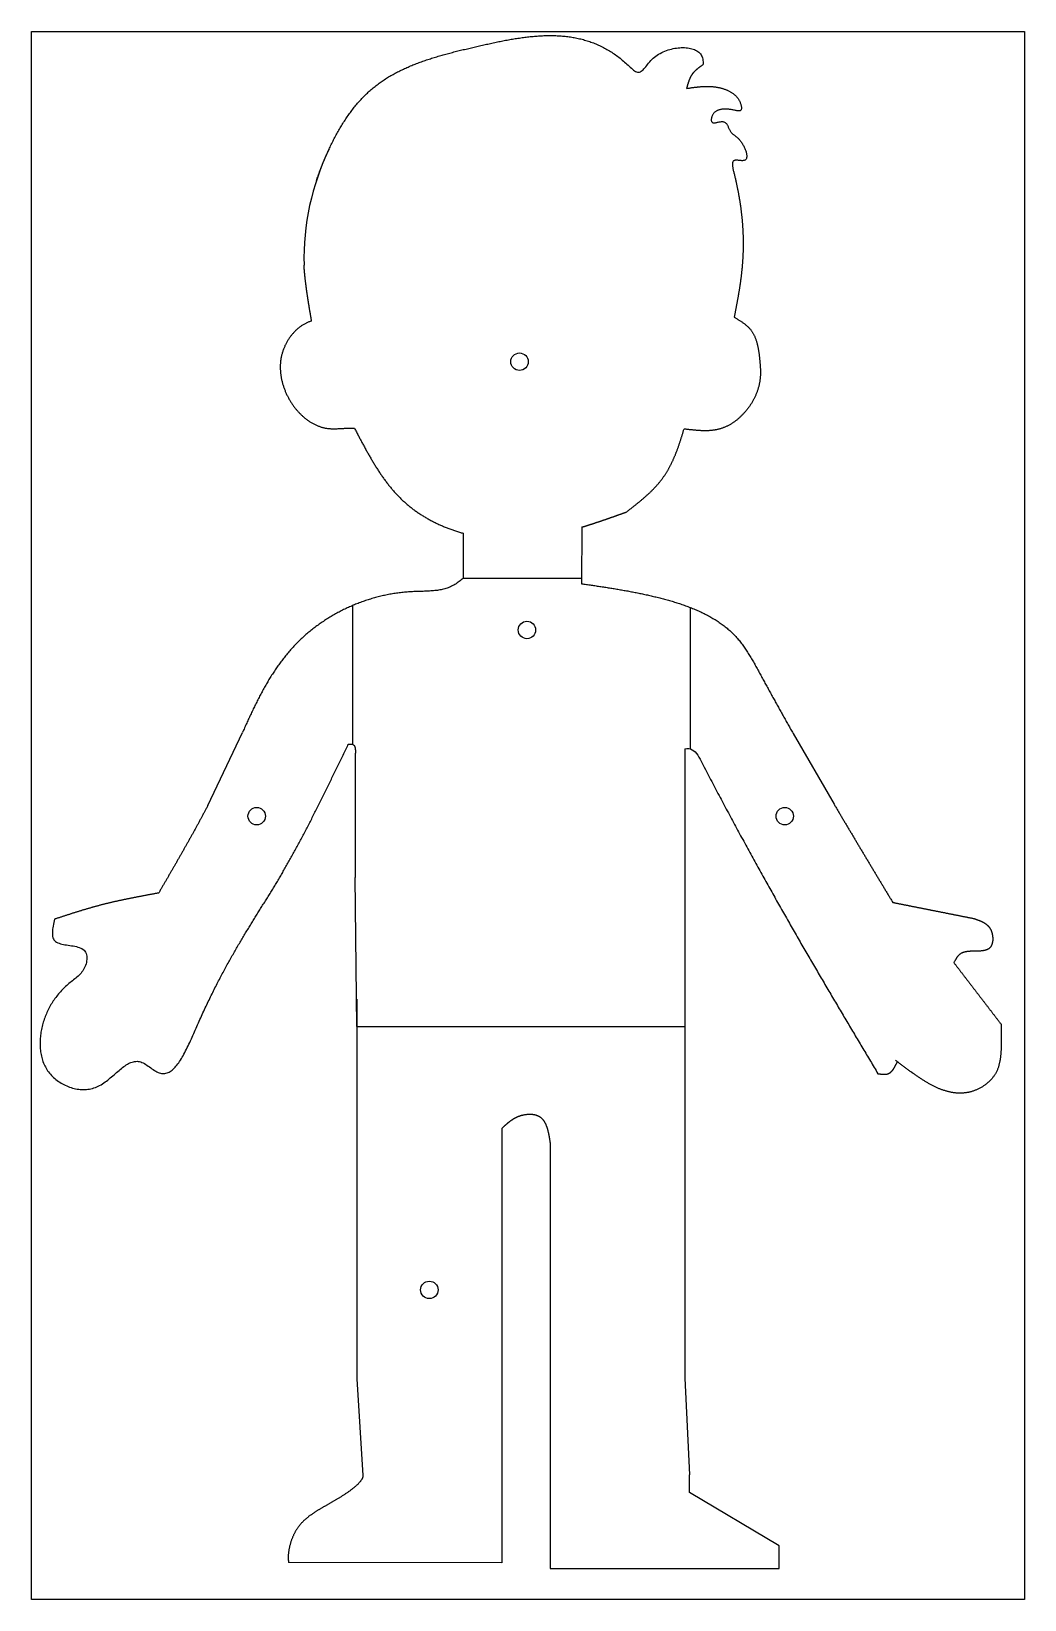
# Model space of a CAD drawing. Header units: millimetres. Extents: x 111 to 2999, y 81 to 1941.
# Drawn here: x 1314 to 1884, y 82 to 982 of the extents above; entities that cross this region are included whole.
import ezdxf

# ---------------------------------------------------------------- set-up
doc = ezdxf.new("R2010")
doc.units = ezdxf.units.MM
doc.layers.add('RANGO', color=6, linetype='Continuous')

msp = doc.modelspace()

# ---------------------------------------------------------------- linework, layer by layer
for p, q in [((1630.17, 697.12), (1629.97, 664.63)), ((1562.09, 667.75), (1629.99, 667.75)), ((1498.63, 572.46), (1498.63, 652.11)), ((1692.57, 569.79), (1692.57, 650.92)), ((1415.48, 537.31), (1435.37, 579.21)), ((1751.36, 578.73), (1774.88, 538.14)), ((1689.2, 569.9), (1689.2, 208.76)), ((1500.95, 410.45), (1499.97, 496.02)), ((1500.95, 410.45), (1689.2, 410.45)), ((1584.29, 352.1), (1584.29, 102.82)), ((1611.99, 343.42), (1611.99, 106.92)), ((1500.95, 208.36), (1504.5, 152.79)), ((1689.2, 208.76), (1691.94, 153.25)), ((1691.94, 143.07), (1691.94, 153.25)), ((1743.39, 112.52), (1691.94, 143.07)), ((1743.39, 99.48), (1743.39, 112.52)), ((1584.29, 102.82), (1461.88, 103.01)), ((1611.99, 106.92), (1611.99, 99.48)), ((1611.99, 99.48), (1729.53, 99.48)), ((1729.53, 99.48), (1743.39, 99.48))]:
    msp.add_line(p, q)
msp.add_lwpolyline([(1314.25, 981.61), (1884.25, 981.61), (1884.25, 81.61), (1314.25, 81.61)], close=True)
for points in [[(1477.79, 895.84, 0), (1478.04, 896.57, 0), (1478.29, 897.29, 0), (1478.55, 898.02, 0), (1478.81, 898.74, 0), (1479.08, 899.47, 0), (1479.34, 900.19, 0), (1479.61, 900.92, 0), (1479.89, 901.64, 0), (1480.16, 902.36, 0), (1480.44, 903.09, 0), (1480.72, 903.81, 0), (1481.01, 904.53, 0), (1481.3, 905.25, 0), (1481.59, 905.97, 0), (1481.88, 906.69, 0), (1482.18, 907.41, 0), (1482.48, 908.13, 0), (1482.78, 908.85, 0), (1483.09, 909.56, 0), (1483.4, 910.28, 0), (1483.71, 910.99, 0), (1484.02, 911.7, 0), (1484.34, 912.41, 0), (1484.67, 913.12, 0), (1484.99, 913.83, 0), (1485.32, 914.53, 0), (1485.65, 915.24, 0), (1485.99, 915.94, 0), (1486.33, 916.64, 0), (1486.67, 917.33, 0), (1487.02, 918.03, 0), (1487.37, 918.72, 0), (1487.72, 919.41, 0), (1488.07, 920.1, 0), (1488.43, 920.79, 0), (1488.8, 921.47, 0), (1489.16, 922.15, 0), (1489.54, 922.83, 0), (1489.91, 923.5, 0), (1490.29, 924.18, 0), (1490.67, 924.85, 0), (1491.05, 925.51, 0), (1491.44, 926.18, 0), (1491.84, 926.83, 0), (1492.23, 927.49, 0), (1492.63, 928.14, 0), (1493.04, 928.79, 0), (1493.45, 929.44, 0), (1493.86, 930.08, 0), (1494.27, 930.72, 0), (1494.69, 931.36, 0), (1495.12, 931.99, 0), (1495.55, 932.61, 0), (1495.98, 933.24, 0), (1496.41, 933.85, 0), (1496.85, 934.47, 0), (1497.3, 935.08, 0), (1497.74, 935.68, 0), (1498.2, 936.28, 0), (1498.65, 936.88, 0), (1499.11, 937.47, 0), (1499.58, 938.06, 0), (1500.05, 938.64, 0), (1500.52, 939.22, 0), (1501, 939.79, 0), (1501.48, 940.36, 0), (1501.97, 940.92, 0), (1502.46, 941.48, 0), (1502.95, 942.03, 0), (1503.45, 942.58, 0), (1503.95, 943.12, 0), (1504.46, 943.65, 0), (1504.98, 944.18, 0), (1505.49, 944.7, 0), (1506.01, 945.22, 0), (1506.54, 945.73, 0), (1507.07, 946.24, 0), (1507.61, 946.74, 0), (1508.15, 947.23, 0), (1508.69, 947.72, 0), (1509.24, 948.2, 0), (1509.8, 948.67, 0), (1510.35, 949.14, 0), (1510.92, 949.6, 0), (1511.49, 950.06, 0), (1512.06, 950.51, 0), (1512.64, 950.95, 0), (1513.22, 951.39, 0), (1513.8, 951.82, 0), (1514.39, 952.25, 0), (1514.99, 952.66, 0), (1515.59, 953.08, 0), (1516.19, 953.49, 0), (1516.8, 953.89, 0), (1517.41, 954.28, 0), (1518.02, 954.68, 0), (1518.64, 955.06, 0), (1519.27, 955.44, 0), (1519.89, 955.82, 0), (1520.53, 956.19, 0), (1521.16, 956.55, 0), (1521.8, 956.91, 0), (1522.44, 957.27, 0), (1523.09, 957.61, 0), (1523.74, 957.96, 0), (1524.39, 958.3, 0), (1525.05, 958.63, 0), (1525.71, 958.97, 0), (1526.37, 959.29, 0), (1527.04, 959.61, 0), (1527.71, 959.93, 0), (1528.39, 960.24, 0), (1529.06, 960.55, 0), (1529.74, 960.85, 0), (1530.43, 961.15, 0), (1531.11, 961.45, 0), (1531.8, 961.74, 0), (1532.5, 962.03, 0), (1533.19, 962.31, 0), (1533.89, 962.59, 0), (1534.59, 962.87, 0), (1535.3, 963.14, 0), (1536, 963.41, 0), (1536.71, 963.68, 0), (1537.43, 963.94, 0), (1538.14, 964.2, 0), (1538.86, 964.45, 0), (1539.58, 964.71, 0), (1540.3, 964.95, 0), (1541.03, 965.2, 0), (1541.75, 965.44, 0), (1542.48, 965.68, 0), (1543.22, 965.92, 0), (1543.95, 966.15, 0), (1544.69, 966.39, 0), (1545.43, 966.61, 0), (1546.17, 966.84, 0), (1546.91, 967.06, 0), (1547.66, 967.29, 0), (1548.4, 967.5, 0), (1549.15, 967.72, 0), (1549.9, 967.93, 0), (1550.65, 968.15, 0), (1551.41, 968.36, 0), (1552.16, 968.56, 0), (1552.92, 968.77, 0), (1553.68, 968.97, 0), (1554.44, 969.18, 0), (1555.2, 969.38, 0), (1555.97, 969.57, 0), (1556.73, 969.77, 0), (1557.5, 969.97, 0), (1558.27, 970.16, 0), (1559.04, 970.35, 0), (1559.81, 970.54, 0), (1560.58, 970.73, 0), (1561.35, 970.92, 0), (1562.13, 971.11, 0), (1562.9, 971.3, 0), (1563.68, 971.48, 0), (1564.45, 971.67, 0), (1565.23, 971.85, 0), (1566.01, 972.03, 0), (1566.79, 972.21, 0), (1567.57, 972.4, 0), (1568.35, 972.58, 0), (1569.13, 972.76, 0), (1569.91, 972.94, 0), (1570.7, 973.12, 0), (1571.48, 973.3, 0), (1572.26, 973.48, 0), (1573.05, 973.65, 0), (1573.83, 973.83, 0), (1574.62, 974.01, 0), (1575.4, 974.18, 0), (1576.19, 974.36, 0), (1576.98, 974.53, 0), (1577.76, 974.7, 0), (1578.55, 974.87, 0), (1579.34, 975.04, 0), (1580.12, 975.21, 0), (1580.91, 975.37, 0), (1581.7, 975.54, 0), (1582.48, 975.7, 0), (1583.27, 975.86, 0), (1584.06, 976.01, 0), (1584.85, 976.17, 0), (1585.64, 976.32, 0), (1586.42, 976.47, 0), (1587.21, 976.62, 0), (1588, 976.76, 0), (1588.78, 976.9, 0), (1589.57, 977.04, 0), (1590.36, 977.18, 0), (1591.15, 977.31, 0), (1591.93, 977.44, 0), (1592.72, 977.56, 0), (1593.5, 977.68, 0), (1594.29, 977.8, 0), (1595.07, 977.92, 0), (1595.86, 978.03, 0), (1596.64, 978.13, 0), (1597.43, 978.23, 0), (1598.21, 978.33, 0), (1598.99, 978.42, 0), (1599.78, 978.51, 0), (1600.56, 978.6, 0), (1601.34, 978.67, 0), (1602.12, 978.75, 0), (1602.9, 978.82, 0), (1603.68, 978.88, 0), (1604.46, 978.94, 0), (1605.23, 979, 0), (1606.01, 979.04, 0), (1606.79, 979.09, 0), (1607.56, 979.12, 0), (1608.34, 979.16, 0), (1609.11, 979.18, 0), (1609.88, 979.2, 0), (1610.65, 979.21, 0), (1611.42, 979.22, 0), (1612.19, 979.22, 0), (1612.96, 979.22, 0), (1613.73, 979.2, 0), (1614.5, 979.19, 0), (1615.26, 979.16, 0), (1616.02, 979.13, 0), (1616.79, 979.09, 0), (1617.55, 979.04, 0), (1618.31, 978.99, 0), (1619.07, 978.93, 0), (1619.83, 978.86, 0), (1620.58, 978.78, 0), (1621.34, 978.7, 0), (1622.09, 978.61, 0), (1622.84, 978.51, 0), (1623.59, 978.4, 0), (1624.34, 978.28, 0), (1625.09, 978.16, 0), (1625.83, 978.03, 0), (1626.58, 977.89, 0), (1627.32, 977.74, 0), (1628.06, 977.58, 0), (1628.8, 977.41, 0), (1629.54, 977.24, 0), (1630.27, 977.05, 0), (1631.01, 976.86, 0), (1631.74, 976.65, 0), (1632.47, 976.44, 0), (1633.2, 976.22, 0), (1633.92, 975.99, 0), (1634.65, 975.75, 0), (1635.37, 975.49, 0), (1636.09, 975.23, 0), (1636.81, 974.96, 0), (1637.53, 974.68, 0), (1638.24, 974.39, 0), (1638.95, 974.09, 0), (1639.66, 973.77, 0), (1640.37, 973.45, 0), (1641.08, 973.11, 0), (1641.78, 972.77, 0), (1642.48, 972.41, 0), (1643.18, 972.05, 0), (1643.88, 971.67, 0), (1644.57, 971.28, 0), (1645.27, 970.88, 0), (1645.96, 970.46, 0), (1646.64, 970.04, 0), (1647.33, 969.6, 0), (1648.01, 969.15, 0), (1648.69, 968.69, 0), (1649.37, 968.22, 0), (1650.04, 967.74, 0), (1650.71, 967.24, 0), (1651.38, 966.73, 0), (1652.05, 966.21, 0), (1652.71, 965.68, 0), (1653.37, 965.13, 0), (1654.03, 964.57, 0), (1654.69, 963.99, 0), (1655.34, 963.41, 0), (1655.99, 962.81, 0), (1656.64, 962.2, 0), (1657.28, 961.58, 0), (1657.92, 960.98, 0), (1658.55, 960.4, 0), (1659.17, 959.86, 0), (1659.79, 959.37, 0), (1660.39, 958.94, 0), (1660.98, 958.59, 0), (1661.56, 958.34, 0), (1662.12, 958.19, 0), (1662.66, 958.16, 0), (1663.2, 958.25, 0), (1663.72, 958.45, 0), (1664.23, 958.75, 0), (1664.74, 959.13, 0), (1665.25, 959.59, 0), (1665.76, 960.12, 0), (1666.28, 960.7, 0), (1666.81, 961.33, 0), (1667.35, 961.99, 0), (1667.91, 962.68, 0), (1668.49, 963.39, 0), (1669.1, 964.1, 0), (1669.73, 964.8, 0), (1670.4, 965.49, 0), (1671.1, 966.15, 0), (1671.84, 966.77, 0), (1672.61, 967.37, 0), (1673.41, 967.93, 0), (1674.23, 968.46, 0), (1675.09, 968.96, 0), (1675.96, 969.42, 0), (1676.86, 969.85, 0), (1677.77, 970.24, 0), (1678.7, 970.6, 0), (1679.63, 970.93, 0), (1680.58, 971.22, 0), (1681.53, 971.48, 0), (1682.49, 971.71, 0), (1683.45, 971.9, 0), (1684.4, 972.05, 0), (1685.35, 972.17, 0), (1686.3, 972.25, 0), (1687.23, 972.3, 0), (1688.15, 972.32, 0), (1689.05, 972.3, 0), (1689.94, 972.24, 0), (1690.8, 972.14, 0), (1691.64, 972.01, 0), (1692.46, 971.85, 0), (1693.24, 971.65, 0), (1694, 971.41, 0), (1694.71, 971.13, 0), (1695.4, 970.82, 0), (1696.04, 970.47, 0), (1696.64, 970.08, 0), (1697.19, 969.66, 0), (1697.69, 969.2, 0), (1698.15, 968.7, 0), (1698.55, 968.16, 0), (1698.89, 967.59, 0), (1699.18, 966.98, 0), (1699.4, 966.33, 0), (1699.56, 965.64, 0), (1699.66, 964.91, 0), (1699.71, 964.16, 0), (1699.73, 963.39, 0), (1699.74, 962.61, 0)], [(1690.39, 948.9, 0), (1690.42, 949, 0), (1690.45, 949.11, 0), (1690.48, 949.22, 0), (1690.51, 949.32, 0), (1690.54, 949.43, 0), (1690.57, 949.54, 0), (1690.6, 949.64, 0), (1690.63, 949.75, 0), (1690.66, 949.86, 0), (1690.69, 949.97, 0), (1690.72, 950.07, 0), (1690.75, 950.18, 0), (1690.78, 950.29, 0), (1690.81, 950.39, 0), (1690.84, 950.5, 0), (1690.87, 950.6, 0), (1690.9, 950.71, 0), (1690.94, 950.82, 0), (1690.97, 950.92, 0), (1691, 951.03, 0), (1691.03, 951.13, 0), (1691.06, 951.24, 0), (1691.09, 951.35, 0), (1691.13, 951.45, 0), (1691.16, 951.56, 0), (1691.19, 951.66, 0), (1691.22, 951.77, 0), (1691.26, 951.87, 0), (1691.29, 951.98, 0), (1691.32, 952.08, 0), (1691.36, 952.18, 0), (1691.39, 952.29, 0), (1691.43, 952.39, 0), (1691.46, 952.5, 0), (1691.5, 952.6, 0), (1691.53, 952.7, 0), (1691.57, 952.81, 0), (1691.6, 952.91, 0), (1691.64, 953.01, 0), (1691.68, 953.11, 0), (1691.71, 953.22, 0), (1691.75, 953.32, 0), (1691.79, 953.42, 0), (1691.83, 953.52, 0), (1691.86, 953.62, 0), (1691.9, 953.72, 0), (1691.94, 953.82, 0), (1691.98, 953.92, 0), (1692.02, 954.02, 0), (1692.06, 954.12, 0), (1692.1, 954.22, 0), (1692.14, 954.32, 0), (1692.19, 954.42, 0), (1692.23, 954.52, 0), (1692.27, 954.61, 0), (1692.31, 954.71, 0), (1692.36, 954.81, 0), (1692.4, 954.91, 0), (1692.45, 955, 0), (1692.49, 955.1, 0), (1692.54, 955.19, 0), (1692.58, 955.29, 0), (1692.63, 955.38, 0), (1692.68, 955.48, 0), (1692.72, 955.57, 0), (1692.77, 955.67, 0), (1692.82, 955.76, 0), (1692.87, 955.85, 0), (1692.92, 955.95, 0), (1692.97, 956.04, 0), (1693.02, 956.13, 0), (1693.07, 956.22, 0), (1693.13, 956.31, 0), (1693.18, 956.4, 0), (1693.23, 956.49, 0), (1693.29, 956.58, 0), (1693.34, 956.67, 0), (1693.4, 956.76, 0), (1693.45, 956.85, 0), (1693.51, 956.94, 0), (1693.57, 957.02, 0), (1693.63, 957.11, 0), (1693.69, 957.2, 0), (1693.75, 957.28, 0), (1693.81, 957.37, 0), (1693.87, 957.45, 0), (1693.93, 957.54, 0), (1693.99, 957.62, 0), (1694.05, 957.7, 0), (1694.12, 957.78, 0), (1694.18, 957.87, 0), (1694.25, 957.95, 0), (1694.32, 958.03, 0), (1694.38, 958.11, 0), (1694.45, 958.19, 0), (1694.52, 958.27, 0), (1694.59, 958.35, 0), (1694.66, 958.43, 0), (1694.73, 958.5, 0), (1694.8, 958.58, 0), (1694.87, 958.66, 0), (1694.94, 958.73, 0), (1695.02, 958.81, 0), (1695.09, 958.89, 0), (1695.16, 958.96, 0), (1695.24, 959.04, 0), (1695.31, 959.11, 0), (1695.39, 959.18, 0), (1695.47, 959.26, 0), (1695.54, 959.33, 0), (1695.62, 959.4, 0), (1695.7, 959.48, 0), (1695.78, 959.55, 0), (1695.85, 959.62, 0), (1695.93, 959.69, 0), (1696.01, 959.76, 0), (1696.09, 959.83, 0), (1696.17, 959.91, 0), (1696.26, 959.98, 0), (1696.34, 960.05, 0), (1696.42, 960.11, 0), (1696.5, 960.18, 0), (1696.58, 960.25, 0), (1696.67, 960.32, 0), (1696.75, 960.39, 0), (1696.84, 960.46, 0), (1696.92, 960.53, 0), (1697, 960.59, 0), (1697.09, 960.66, 0), (1697.17, 960.73, 0), (1697.26, 960.8, 0), (1697.35, 960.86, 0), (1697.43, 960.93, 0), (1697.52, 961, 0), (1697.6, 961.06, 0), (1697.69, 961.13, 0), (1697.78, 961.19, 0), (1697.87, 961.26, 0), (1697.95, 961.33, 0), (1698.04, 961.39, 0), (1698.13, 961.46, 0), (1698.22, 961.52, 0), (1698.31, 961.59, 0), (1698.4, 961.65, 0), (1698.48, 961.72, 0), (1698.57, 961.78, 0), (1698.66, 961.84, 0), (1698.75, 961.91, 0), (1698.84, 961.97, 0), (1698.93, 962.04, 0), (1699.02, 962.1, 0), (1699.11, 962.17, 0), (1699.2, 962.23, 0), (1699.29, 962.29, 0), (1699.38, 962.36, 0), (1699.47, 962.42, 0), (1699.56, 962.49, 0), (1699.65, 962.55, 0), (1699.74, 962.61, 0)], [(1690.39, 948.9, 0), (1690.76, 948.95, 0), (1691.12, 949, 0), (1691.49, 949.05, 0), (1691.85, 949.11, 0), (1692.22, 949.16, 0), (1692.58, 949.21, 0), (1692.95, 949.26, 0), (1693.32, 949.31, 0), (1693.68, 949.36, 0), (1694.05, 949.41, 0), (1694.41, 949.46, 0), (1694.78, 949.5, 0), (1695.14, 949.55, 0), (1695.51, 949.59, 0), (1695.87, 949.63, 0), (1696.24, 949.68, 0), (1696.6, 949.71, 0), (1696.97, 949.75, 0), (1697.34, 949.79, 0), (1697.7, 949.82, 0), (1698.07, 949.85, 0), (1698.43, 949.88, 0), (1698.8, 949.91, 0), (1699.16, 949.93, 0), (1699.53, 949.96, 0), (1699.89, 949.98, 0), (1700.25, 949.99, 0), (1700.62, 950.01, 0), (1700.98, 950.02, 0), (1701.35, 950.03, 0), (1701.71, 950.03, 0), (1702.08, 950.04, 0), (1702.44, 950.04, 0), (1702.8, 950.03, 0), (1703.17, 950.02, 0), (1703.53, 950.01, 0), (1703.9, 950, 0), (1704.26, 949.98, 0), (1704.62, 949.96, 0), (1704.99, 949.93, 0), (1705.35, 949.9, 0), (1705.71, 949.86, 0), (1706.08, 949.82, 0), (1706.44, 949.78, 0), (1706.8, 949.73, 0), (1707.16, 949.68, 0), (1707.53, 949.62, 0), (1707.89, 949.56, 0), (1708.25, 949.49, 0), (1708.61, 949.42, 0), (1708.98, 949.34, 0), (1709.34, 949.26, 0), (1709.7, 949.17, 0), (1710.06, 949.08, 0), (1710.42, 948.98, 0), (1710.78, 948.88, 0), (1711.14, 948.77, 0), (1711.5, 948.65, 0), (1711.86, 948.53, 0), (1712.22, 948.4, 0), (1712.58, 948.27, 0), (1712.93, 948.13, 0), (1713.28, 947.98, 0), (1713.63, 947.83, 0), (1713.98, 947.67, 0), (1714.33, 947.51, 0), (1714.67, 947.33, 0), (1715, 947.16, 0), (1715.34, 946.97, 0), (1715.66, 946.78, 0), (1715.99, 946.58, 0), (1716.31, 946.37, 0), (1716.62, 946.16, 0), (1716.92, 945.94, 0), (1717.23, 945.71, 0), (1717.52, 945.47, 0), (1717.81, 945.23, 0), (1718.09, 944.98, 0), (1718.36, 944.72, 0), (1718.63, 944.45, 0), (1718.88, 944.18, 0), (1719.13, 943.9, 0), (1719.37, 943.61, 0), (1719.6, 943.31, 0), (1719.82, 943, 0), (1720.04, 942.69, 0), (1720.24, 942.36, 0), (1720.43, 942.03, 0), (1720.61, 941.69, 0), (1720.78, 941.34, 0), (1720.94, 940.98, 0), (1721.09, 940.62, 0), (1721.22, 940.24, 0), (1721.34, 939.86, 0), (1721.45, 939.46, 0), (1721.55, 939.06, 0), (1721.63, 938.65, 0), (1721.7, 938.23, 0), (1721.74, 937.83, 0), (1721.75, 937.45, 0), (1721.72, 937.1, 0), (1721.65, 936.78, 0), (1721.54, 936.52, 0), (1721.37, 936.31, 0), (1721.16, 936.16, 0), (1720.91, 936.05, 0), (1720.61, 935.99, 0), (1720.28, 935.96, 0), (1719.92, 935.96, 0), (1719.53, 936, 0), (1719.11, 936.06, 0), (1718.68, 936.13, 0), (1718.23, 936.22, 0), (1717.77, 936.31, 0), (1717.3, 936.41, 0), (1716.82, 936.51, 0), (1716.35, 936.6, 0), (1715.87, 936.69, 0), (1715.4, 936.76, 0), (1714.94, 936.82, 0), (1714.47, 936.88, 0), (1714.01, 936.92, 0), (1713.55, 936.95, 0), (1713.1, 936.98, 0), (1712.66, 936.99, 0), (1712.22, 936.99, 0), (1711.78, 936.98, 0), (1711.36, 936.95, 0), (1710.94, 936.92, 0), (1710.53, 936.87, 0), (1710.12, 936.81, 0), (1709.73, 936.74, 0), (1709.35, 936.65, 0), (1708.97, 936.55, 0), (1708.61, 936.44, 0), (1708.26, 936.31, 0), (1707.92, 936.16, 0), (1707.59, 936.01, 0), (1707.27, 935.83, 0), (1706.97, 935.65, 0), (1706.68, 935.44, 0), (1706.41, 935.22, 0), (1706.15, 934.99, 0), (1705.91, 934.73, 0), (1705.68, 934.46, 0), (1705.47, 934.18, 0), (1705.27, 933.87, 0), (1705.09, 933.55, 0), (1704.93, 933.21, 0), (1704.79, 932.85, 0), (1704.67, 932.48, 0), (1704.57, 932.08, 0), (1704.49, 931.67, 0), (1704.44, 931.27, 0), (1704.41, 930.87, 0), (1704.43, 930.5, 0), (1704.48, 930.16, 0), (1704.57, 929.86, 0), (1704.71, 929.62, 0), (1704.9, 929.43, 0), (1705.13, 929.29, 0), (1705.4, 929.21, 0), (1705.7, 929.16, 0), (1706.04, 929.15, 0), (1706.4, 929.17, 0), (1706.79, 929.21, 0), (1707.19, 929.28, 0), (1707.61, 929.35, 0), (1708.04, 929.44, 0), (1708.47, 929.52, 0), (1708.91, 929.61, 0), (1709.35, 929.68, 0), (1709.78, 929.75, 0), (1710.2, 929.79, 0), (1710.61, 929.81, 0), (1711, 929.79, 0), (1711.36, 929.74, 0), (1711.7, 929.65, 0), (1712.02, 929.52, 0), (1712.31, 929.35, 0), (1712.58, 929.15, 0), (1712.83, 928.91, 0), (1713.07, 928.65, 0), (1713.28, 928.36, 0), (1713.49, 928.05, 0), (1713.68, 927.72, 0), (1713.86, 927.38, 0), (1714.04, 927.03, 0), (1714.21, 926.67, 0), (1714.37, 926.3, 0), (1714.54, 925.93, 0), (1714.71, 925.57, 0), (1714.88, 925.2, 0), (1715.05, 924.85, 0), (1715.23, 924.51, 0), (1715.43, 924.19, 0), (1715.63, 923.88, 0), (1715.85, 923.6, 0), (1716.08, 923.33, 0), (1716.32, 923.08, 0), (1716.57, 922.85, 0), (1716.83, 922.62, 0), (1717.1, 922.41, 0), (1717.38, 922.19, 0), (1717.67, 921.98, 0), (1717.96, 921.77, 0), (1718.26, 921.55, 0), (1718.56, 921.33, 0), (1718.86, 921.1, 0), (1719.17, 920.85, 0), (1719.47, 920.58, 0), (1719.78, 920.3, 0), (1720.08, 919.99, 0), (1720.38, 919.66, 0), (1720.68, 919.32, 0), (1720.97, 918.96, 0), (1721.26, 918.58, 0), (1721.55, 918.19, 0), (1721.83, 917.79, 0), (1722.1, 917.38, 0), (1722.36, 916.95, 0), (1722.61, 916.52, 0), (1722.86, 916.09, 0), (1723.09, 915.65, 0), (1723.31, 915.2, 0), (1723.52, 914.76, 0), (1723.72, 914.31, 0), (1723.9, 913.87, 0), (1724.07, 913.43, 0), (1724.22, 912.99, 0), (1724.36, 912.56, 0), (1724.48, 912.13, 0), (1724.58, 911.71, 0), (1724.66, 911.31, 0), (1724.73, 910.91, 0), (1724.77, 910.53, 0), (1724.79, 910.17, 0), (1724.79, 909.82, 0), (1724.77, 909.48, 0), (1724.72, 909.17, 0), (1724.65, 908.88, 0), (1724.55, 908.61, 0), (1724.43, 908.36, 0), (1724.28, 908.14, 0), (1724.1, 907.94, 0), (1723.89, 907.78, 0), (1723.66, 907.64, 0), (1723.39, 907.53, 0), (1723.09, 907.46, 0), (1722.76, 907.42, 0), (1722.41, 907.4, 0), (1722.04, 907.4, 0), (1721.65, 907.43, 0), (1721.25, 907.46, 0), (1720.85, 907.5, 0), (1720.44, 907.55, 0), (1720.03, 907.59, 0), (1719.63, 907.63, 0), (1719.24, 907.66, 0), (1718.86, 907.68, 0), (1718.5, 907.68, 0), (1718.17, 907.65, 0), (1717.86, 907.59, 0), (1717.58, 907.51, 0), (1717.35, 907.38, 0), (1717.14, 907.23, 0), (1716.97, 907.03, 0), (1716.83, 906.81, 0), (1716.72, 906.56, 0), (1716.64, 906.27, 0), (1716.59, 905.96, 0), (1716.56, 905.63, 0), (1716.55, 905.28, 0), (1716.56, 904.9, 0), (1716.59, 904.5, 0), (1716.64, 904.09, 0), (1716.7, 903.66, 0), (1716.78, 903.22, 0), (1716.87, 902.77, 0), (1716.97, 902.3, 0), (1717.07, 901.83, 0), (1717.19, 901.36, 0), (1717.3, 900.87, 0), (1717.42, 900.39, 0), (1717.54, 899.91, 0), (1717.66, 899.42, 0), (1717.77, 898.94, 0), (1717.89, 898.46, 0), (1718, 897.98, 0), (1718.12, 897.5, 0), (1718.23, 897.03, 0), (1718.34, 896.55, 0), (1718.44, 896.08, 0), (1718.55, 895.61, 0), (1718.65, 895.14, 0), (1718.76, 894.67, 0), (1718.86, 894.21, 0), (1718.96, 893.74, 0), (1719.06, 893.28, 0), (1719.15, 892.81, 0), (1719.25, 892.35, 0), (1719.34, 891.89, 0), (1719.43, 891.44, 0), (1719.53, 890.98, 0), (1719.61, 890.53, 0), (1719.7, 890.07, 0), (1719.79, 889.62, 0), (1719.88, 889.17, 0), (1719.96, 888.72, 0), (1720.04, 888.27, 0), (1720.12, 887.83, 0), (1720.2, 887.38, 0), (1720.28, 886.94, 0), (1720.36, 886.5, 0), (1720.43, 886.06, 0), (1720.51, 885.62, 0), (1720.58, 885.18, 0), (1720.65, 884.75, 0), (1720.72, 884.31, 0), (1720.79, 883.88, 0), (1720.86, 883.44, 0), (1720.92, 883.01, 0), (1720.99, 882.58, 0), (1721.05, 882.16, 0), (1721.11, 881.73, 0), (1721.18, 881.3, 0), (1721.23, 880.88, 0), (1721.29, 880.46, 0), (1721.35, 880.03, 0), (1721.41, 879.61, 0), (1721.46, 879.19, 0), (1721.51, 878.78, 0), (1721.57, 878.36, 0), (1721.62, 877.95, 0), (1721.67, 877.53, 0), (1721.71, 877.12, 0), (1721.76, 876.71, 0), (1721.81, 876.3, 0), (1721.85, 875.89, 0), (1721.89, 875.48, 0), (1721.94, 875.07, 0), (1721.98, 874.67, 0), (1722.02, 874.26, 0), (1722.06, 873.86, 0), (1722.09, 873.46, 0), (1722.13, 873.06, 0), (1722.17, 872.66, 0), (1722.2, 872.26, 0), (1722.23, 871.86, 0), (1722.26, 871.46, 0), (1722.29, 871.07, 0), (1722.32, 870.68, 0), (1722.35, 870.28, 0), (1722.38, 869.89, 0), (1722.41, 869.5, 0), (1722.43, 869.11, 0), (1722.45, 868.72, 0), (1722.48, 868.33, 0), (1722.5, 867.95, 0), (1722.52, 867.56, 0), (1722.54, 867.18, 0), (1722.56, 866.8, 0), (1722.58, 866.41, 0), (1722.59, 866.03, 0), (1722.61, 865.65, 0), (1722.62, 865.27, 0), (1722.64, 864.9, 0), (1722.65, 864.52, 0), (1722.66, 864.14, 0), (1722.67, 863.77, 0), (1722.68, 863.39, 0), (1722.69, 863.02, 0), (1722.7, 862.65, 0), (1722.7, 862.28, 0), (1722.71, 861.91, 0), (1722.71, 861.54, 0), (1722.72, 861.17, 0), (1722.72, 860.81, 0), (1722.72, 860.44, 0), (1722.72, 860.07, 0), (1722.72, 859.71, 0), (1722.72, 859.35, 0), (1722.72, 858.98, 0), (1722.72, 858.62, 0), (1722.72, 858.26, 0), (1722.71, 857.9, 0), (1722.71, 857.54, 0), (1722.7, 857.18, 0), (1722.69, 856.83, 0), (1722.69, 856.47, 0), (1722.68, 856.12, 0), (1722.67, 855.76, 0), (1722.66, 855.41, 0), (1722.65, 855.05, 0), (1722.63, 854.7, 0), (1722.62, 854.35, 0), (1722.61, 854, 0), (1722.59, 853.65, 0), (1722.58, 853.3, 0), (1722.56, 852.95, 0), (1722.55, 852.61, 0), (1722.53, 852.26, 0), (1722.51, 851.91, 0), (1722.49, 851.57, 0), (1722.47, 851.23, 0), (1722.45, 850.88, 0), (1722.43, 850.54, 0), (1722.41, 850.2, 0), (1722.39, 849.86, 0), (1722.36, 849.52, 0), (1722.34, 849.18, 0), (1722.31, 848.84, 0), (1722.29, 848.5, 0), (1722.26, 848.16, 0), (1722.23, 847.82, 0), (1722.21, 847.49, 0), (1722.18, 847.15, 0), (1722.15, 846.82, 0), (1722.12, 846.48, 0), (1722.09, 846.15, 0), (1722.06, 845.81, 0), (1722.03, 845.48, 0), (1722, 845.15, 0), (1721.96, 844.82, 0), (1721.93, 844.49, 0), (1721.9, 844.16, 0), (1721.86, 843.83, 0), (1721.83, 843.5, 0), (1721.79, 843.17, 0), (1721.76, 842.84, 0), (1721.72, 842.52, 0), (1721.68, 842.19, 0), (1721.64, 841.86, 0), (1721.61, 841.54, 0), (1721.57, 841.21, 0), (1721.53, 840.89, 0), (1721.49, 840.57, 0), (1721.45, 840.24, 0), (1721.41, 839.92, 0), (1721.36, 839.6, 0), (1721.32, 839.28, 0), (1721.28, 838.96, 0), (1721.24, 838.63, 0), (1721.19, 838.31, 0), (1721.15, 837.99, 0), (1721.1, 837.67, 0), (1721.06, 837.36, 0), (1721.01, 837.04, 0), (1720.97, 836.72, 0), (1720.92, 836.4, 0), (1720.88, 836.08, 0), (1720.83, 835.77, 0), (1720.78, 835.45, 0), (1720.73, 835.14, 0), (1720.69, 834.82, 0), (1720.64, 834.51, 0), (1720.59, 834.19, 0), (1720.54, 833.88, 0), (1720.49, 833.56, 0), (1720.44, 833.25, 0), (1720.39, 832.94, 0), (1720.34, 832.62, 0), (1720.29, 832.31, 0), (1720.23, 832, 0), (1720.18, 831.69, 0), (1720.13, 831.37, 0), (1720.08, 831.06, 0), (1720.03, 830.75, 0), (1719.97, 830.44, 0), (1719.92, 830.13, 0), (1719.87, 829.82, 0), (1719.81, 829.51, 0), (1719.76, 829.2, 0), (1719.7, 828.89, 0), (1719.65, 828.58, 0), (1719.59, 828.28, 0), (1719.54, 827.97, 0), (1719.48, 827.66, 0), (1719.43, 827.35, 0), (1719.37, 827.04, 0), (1719.32, 826.74, 0), (1719.26, 826.43, 0), (1719.2, 826.12, 0), (1719.15, 825.81, 0), (1719.09, 825.51, 0), (1719.03, 825.2, 0), (1718.97, 824.9, 0), (1718.92, 824.59, 0), (1718.86, 824.28, 0), (1718.8, 823.98, 0), (1718.74, 823.67, 0), (1718.69, 823.37, 0), (1718.63, 823.06, 0), (1718.57, 822.76, 0), (1718.51, 822.45, 0), (1718.45, 822.15, 0), (1718.39, 821.84, 0), (1718.33, 821.54, 0), (1718.28, 821.23, 0), (1718.22, 820.93, 0), (1718.16, 820.62, 0), (1718.1, 820.32, 0), (1718.04, 820.01, 0), (1717.98, 819.71, 0), (1717.92, 819.4, 0), (1717.86, 819.1, 0), (1717.8, 818.8, 0), (1717.74, 818.49, 0), (1717.68, 818.19, 0), (1717.62, 817.88, 0), (1717.57, 817.58, 0)], [(1475.08, 815.36, 0), (1475.03, 815.61, 0), (1474.99, 815.86, 0), (1474.95, 816.12, 0), (1474.9, 816.37, 0), (1474.86, 816.62, 0), (1474.82, 816.88, 0), (1474.77, 817.13, 0), (1474.73, 817.38, 0), (1474.69, 817.64, 0), (1474.64, 817.89, 0), (1474.6, 818.14, 0), (1474.56, 818.4, 0), (1474.51, 818.65, 0), (1474.47, 818.9, 0), (1474.43, 819.16, 0), (1474.38, 819.41, 0), (1474.34, 819.66, 0), (1474.3, 819.92, 0), (1474.25, 820.17, 0), (1474.21, 820.42, 0), (1474.17, 820.68, 0), (1474.13, 820.93, 0), (1474.08, 821.18, 0), (1474.04, 821.44, 0), (1474, 821.69, 0), (1473.95, 821.94, 0), (1473.91, 822.2, 0), (1473.87, 822.45, 0), (1473.83, 822.7, 0), (1473.79, 822.96, 0), (1473.74, 823.21, 0), (1473.7, 823.46, 0), (1473.66, 823.72, 0), (1473.62, 823.97, 0), (1473.58, 824.22, 0), (1473.54, 824.48, 0), (1473.49, 824.73, 0), (1473.45, 824.98, 0), (1473.41, 825.24, 0), (1473.37, 825.49, 0), (1473.33, 825.74, 0), (1473.29, 826, 0), (1473.25, 826.25, 0), (1473.21, 826.5, 0), (1473.17, 826.76, 0), (1473.13, 827.01, 0), (1473.09, 827.26, 0), (1473.05, 827.52, 0), (1473.01, 827.77, 0), (1472.97, 828.02, 0), (1472.93, 828.28, 0), (1472.89, 828.53, 0), (1472.85, 828.78, 0), (1472.81, 829.04, 0), (1472.78, 829.29, 0), (1472.74, 829.54, 0), (1472.7, 829.8, 0), (1472.66, 830.05, 0), (1472.62, 830.3, 0), (1472.59, 830.55, 0), (1472.55, 830.81, 0), (1472.51, 831.06, 0), (1472.47, 831.31, 0), (1472.44, 831.57, 0), (1472.4, 831.82, 0), (1472.36, 832.07, 0), (1472.33, 832.33, 0), (1472.29, 832.58, 0), (1472.26, 832.83, 0), (1472.22, 833.08, 0), (1472.19, 833.34, 0), (1472.15, 833.59, 0), (1472.12, 833.84, 0), (1472.08, 834.1, 0), (1472.05, 834.35, 0), (1472.02, 834.6, 0), (1471.98, 834.85, 0), (1471.95, 835.11, 0), (1471.92, 835.36, 0), (1471.88, 835.61, 0), (1471.85, 835.87, 0), (1471.82, 836.12, 0), (1471.79, 836.37, 0), (1471.75, 836.62, 0), (1471.72, 836.88, 0), (1471.69, 837.13, 0), (1471.66, 837.38, 0), (1471.63, 837.63, 0), (1471.6, 837.89, 0), (1471.57, 838.14, 0), (1471.54, 838.39, 0), (1471.51, 838.64, 0), (1471.48, 838.9, 0), (1471.45, 839.15, 0), (1471.43, 839.4, 0), (1471.4, 839.66, 0), (1471.37, 839.91, 0), (1471.34, 840.16, 0), (1471.32, 840.41, 0), (1471.29, 840.66, 0), (1471.26, 840.92, 0), (1471.24, 841.17, 0), (1471.21, 841.42, 0), (1471.19, 841.67, 0), (1471.16, 841.93, 0), (1471.14, 842.18, 0), (1471.11, 842.43, 0), (1471.09, 842.68, 0), (1471.07, 842.94, 0), (1471.04, 843.19, 0), (1471.02, 843.44, 0), (1471, 843.69, 0), (1470.98, 843.94, 0), (1470.95, 844.2, 0), (1470.93, 844.45, 0), (1470.91, 844.7, 0), (1470.89, 844.95, 0), (1470.87, 845.2, 0), (1470.85, 845.46, 0), (1470.83, 845.71, 0), (1470.82, 845.96, 0), (1470.8, 846.21, 0), (1470.78, 846.46, 0), (1470.76, 846.72, 0), (1470.74, 846.97, 0), (1470.73, 847.22, 0), (1470.71, 847.47, 0)], [(1475.08, 815.36, 0), (1474.69, 815.24, 0), (1474.31, 815.12, 0), (1473.92, 814.99, 0), (1473.54, 814.85, 0), (1473.16, 814.7, 0), (1472.79, 814.55, 0), (1472.41, 814.38, 0), (1472.04, 814.21, 0), (1471.67, 814.03, 0), (1471.31, 813.84, 0), (1470.94, 813.65, 0), (1470.58, 813.44, 0), (1470.23, 813.23, 0), (1469.87, 813.02, 0), (1469.52, 812.79, 0), (1469.17, 812.56, 0), (1468.83, 812.32, 0), (1468.49, 812.08, 0), (1468.15, 811.82, 0), (1467.81, 811.56, 0), (1467.48, 811.3, 0), (1467.15, 811.03, 0), (1466.83, 810.75, 0), (1466.51, 810.46, 0), (1466.2, 810.17, 0), (1465.88, 809.88, 0), (1465.58, 809.57, 0), (1465.27, 809.26, 0), (1464.97, 808.95, 0), (1464.68, 808.63, 0), (1464.39, 808.31, 0), (1464.1, 807.98, 0), (1463.82, 807.64, 0), (1463.54, 807.3, 0), (1463.27, 806.95, 0), (1463, 806.6, 0), (1462.74, 806.25, 0), (1462.48, 805.89, 0), (1462.23, 805.52, 0), (1461.98, 805.16, 0), (1461.73, 804.78, 0), (1461.5, 804.41, 0), (1461.26, 804.02, 0), (1461.04, 803.64, 0), (1460.82, 803.25, 0), (1460.6, 802.86, 0), (1460.39, 802.46, 0), (1460.19, 802.06, 0), (1459.99, 801.66, 0), (1459.79, 801.25, 0), (1459.61, 800.84, 0), (1459.43, 800.43, 0), (1459.25, 800.01, 0), (1459.08, 799.59, 0), (1458.92, 799.17, 0), (1458.77, 798.75, 0), (1458.62, 798.32, 0), (1458.47, 797.89, 0), (1458.34, 797.46, 0), (1458.21, 797.03, 0), (1458.09, 796.59, 0), (1457.97, 796.15, 0), (1457.86, 795.72, 0), (1457.76, 795.27, 0), (1457.66, 794.83, 0), (1457.57, 794.39, 0), (1457.49, 793.94, 0), (1457.42, 793.49, 0), (1457.35, 793.05, 0), (1457.3, 792.6, 0), (1457.24, 792.15, 0), (1457.2, 791.7, 0), (1457.16, 791.24, 0), (1457.13, 790.79, 0), (1457.11, 790.34, 0), (1457.09, 789.88, 0), (1457.08, 789.43, 0), (1457.07, 788.97, 0), (1457.08, 788.52, 0), (1457.09, 788.06, 0), (1457.1, 787.6, 0), (1457.12, 787.15, 0), (1457.15, 786.69, 0), (1457.19, 786.23, 0), (1457.23, 785.77, 0), (1457.28, 785.32, 0), (1457.33, 784.86, 0), (1457.39, 784.4, 0), (1457.46, 783.95, 0), (1457.53, 783.49, 0), (1457.61, 783.04, 0), (1457.69, 782.58, 0), (1457.78, 782.13, 0), (1457.88, 781.68, 0), (1457.98, 781.22, 0), (1458.09, 780.77, 0), (1458.2, 780.32, 0), (1458.32, 779.87, 0), (1458.44, 779.43, 0), (1458.57, 778.98, 0), (1458.71, 778.53, 0), (1458.85, 778.09, 0), (1459, 777.65, 0), (1459.15, 777.2, 0), (1459.3, 776.76, 0), (1459.47, 776.33, 0), (1459.63, 775.89, 0), (1459.81, 775.46, 0), (1459.98, 775.02, 0), (1460.16, 774.59, 0), (1460.35, 774.16, 0), (1460.54, 773.74, 0), (1460.74, 773.31, 0), (1460.94, 772.89, 0), (1461.15, 772.47, 0), (1461.36, 772.06, 0), (1461.58, 771.64, 0), (1461.8, 771.23, 0), (1462.02, 770.82, 0), (1462.25, 770.42, 0), (1462.48, 770.01, 0), (1462.72, 769.61, 0), (1462.96, 769.22, 0), (1463.21, 768.82, 0), (1463.46, 768.43, 0), (1463.71, 768.04, 0), (1463.97, 767.66, 0), (1464.24, 767.28, 0), (1464.5, 766.9, 0), (1464.77, 766.53, 0), (1465.05, 766.16, 0), (1465.33, 765.79, 0), (1465.61, 765.43, 0), (1465.89, 765.07, 0), (1466.18, 764.71, 0), (1466.47, 764.36, 0), (1466.77, 764.02, 0), (1467.07, 763.67, 0), (1467.37, 763.34, 0), (1467.68, 763, 0), (1467.99, 762.67, 0), (1468.3, 762.35, 0), (1468.62, 762.03, 0), (1468.94, 761.71, 0), (1469.26, 761.4, 0), (1469.59, 761.1, 0), (1469.92, 760.79, 0), (1470.25, 760.5, 0), (1470.58, 760.21, 0), (1470.92, 759.92, 0), (1471.26, 759.64, 0), (1471.6, 759.37, 0), (1471.95, 759.1, 0), (1472.3, 758.83, 0), (1472.65, 758.57, 0), (1473, 758.32, 0), (1473.36, 758.07, 0), (1473.72, 757.83, 0), (1474.08, 757.6, 0), (1474.44, 757.37, 0), (1474.81, 757.14, 0), (1475.17, 756.92, 0), (1475.54, 756.71, 0), (1475.91, 756.51, 0), (1476.29, 756.31, 0), (1476.66, 756.11, 0), (1477.04, 755.93, 0), (1477.42, 755.75, 0), (1477.8, 755.58, 0), (1478.18, 755.41, 0), (1478.57, 755.25, 0), (1478.95, 755.1, 0), (1479.34, 754.95, 0), (1479.73, 754.81, 0), (1480.12, 754.68, 0), (1480.51, 754.56, 0), (1480.91, 754.44, 0), (1481.3, 754.33, 0), (1481.7, 754.23, 0), (1482.1, 754.14, 0), (1482.49, 754.05, 0), (1482.89, 753.97, 0), (1483.29, 753.9, 0), (1483.7, 753.83, 0), (1484.1, 753.78, 0), (1484.5, 753.73, 0), (1484.91, 753.69, 0), (1485.31, 753.65, 0), (1485.72, 753.62, 0), (1486.12, 753.6, 0), (1486.53, 753.58, 0), (1486.94, 753.57, 0), (1487.35, 753.56, 0), (1487.76, 753.56, 0), (1488.17, 753.56, 0), (1488.58, 753.57, 0), (1488.99, 753.57, 0), (1489.4, 753.59, 0), (1489.81, 753.6, 0), (1490.22, 753.61, 0), (1490.63, 753.63, 0), (1491.05, 753.65, 0), (1491.46, 753.67, 0), (1491.87, 753.69, 0), (1492.28, 753.71, 0), (1492.7, 753.74, 0), (1493.11, 753.76, 0), (1493.52, 753.78, 0), (1493.93, 753.8, 0), (1494.34, 753.82, 0), (1494.75, 753.83, 0), (1495.17, 753.85, 0), (1495.58, 753.86, 0), (1495.99, 753.87, 0), (1496.4, 753.87, 0), (1496.81, 753.88, 0), (1497.22, 753.88, 0), (1497.63, 753.88, 0), (1498.04, 753.87, 0), (1498.45, 753.87, 0), (1498.86, 753.87, 0), (1499.26, 753.86, 0), (1499.67, 753.86, 0)], [(1717.57, 817.58, 0), (1717.91, 817.37, 0), (1718.26, 817.17, 0), (1718.6, 816.97, 0), (1718.95, 816.76, 0), (1719.29, 816.56, 0), (1719.63, 816.35, 0), (1719.97, 816.14, 0), (1720.31, 815.93, 0), (1720.65, 815.72, 0), (1720.98, 815.51, 0), (1721.31, 815.3, 0), (1721.64, 815.08, 0), (1721.97, 814.86, 0), (1722.29, 814.64, 0), (1722.61, 814.42, 0), (1722.93, 814.19, 0), (1723.24, 813.96, 0), (1723.55, 813.73, 0), (1723.85, 813.49, 0), (1724.15, 813.25, 0), (1724.45, 813.01, 0), (1724.73, 812.76, 0), (1725.02, 812.51, 0), (1725.3, 812.26, 0), (1725.57, 811.99, 0), (1725.84, 811.73, 0), (1726.1, 811.46, 0), (1726.35, 811.18, 0), (1726.6, 810.9, 0), (1726.84, 810.62, 0), (1727.07, 810.33, 0), (1727.29, 810.03, 0), (1727.51, 809.73, 0), (1727.72, 809.42, 0), (1727.93, 809.11, 0), (1728.13, 808.79, 0), (1728.32, 808.47, 0), (1728.5, 808.14, 0), (1728.68, 807.81, 0), (1728.86, 807.47, 0), (1729.02, 807.13, 0), (1729.19, 806.79, 0), (1729.34, 806.44, 0), (1729.49, 806.09, 0), (1729.64, 805.73, 0), (1729.78, 805.37, 0), (1729.91, 805.01, 0), (1730.04, 804.65, 0), (1730.16, 804.28, 0), (1730.28, 803.91, 0), (1730.4, 803.53, 0), (1730.51, 803.15, 0), (1730.62, 802.78, 0), (1730.72, 802.39, 0), (1730.82, 802.01, 0), (1730.91, 801.62, 0), (1731, 801.23, 0), (1731.09, 800.84, 0), (1731.17, 800.45, 0), (1731.25, 800.06, 0), (1731.32, 799.66, 0), (1731.4, 799.27, 0), (1731.47, 798.87, 0), (1731.53, 798.47, 0), (1731.6, 798.07, 0), (1731.66, 797.67, 0), (1731.72, 797.27, 0), (1731.77, 796.87, 0), (1731.82, 796.46, 0), (1731.88, 796.06, 0), (1731.93, 795.66, 0), (1731.97, 795.26, 0), (1732.02, 794.86, 0), (1732.06, 794.45, 0), (1732.1, 794.05, 0), (1732.14, 793.65, 0), (1732.18, 793.25, 0), (1732.22, 792.85, 0), (1732.26, 792.46, 0), (1732.3, 792.06, 0), (1732.33, 791.66, 0), (1732.37, 791.27, 0), (1732.4, 790.88, 0), (1732.43, 790.48, 0), (1732.46, 790.09, 0), (1732.49, 789.7, 0), (1732.51, 789.31, 0), (1732.54, 788.92, 0), (1732.56, 788.54, 0), (1732.58, 788.15, 0), (1732.59, 787.76, 0), (1732.61, 787.38, 0), (1732.62, 786.99, 0), (1732.63, 786.61, 0), (1732.63, 786.22, 0), (1732.63, 785.84, 0), (1732.63, 785.45, 0), (1732.62, 785.07, 0), (1732.61, 784.69, 0), (1732.6, 784.3, 0), (1732.58, 783.92, 0), (1732.56, 783.54, 0), (1732.53, 783.15, 0), (1732.5, 782.77, 0), (1732.47, 782.39, 0), (1732.43, 782.01, 0), (1732.38, 781.62, 0), (1732.33, 781.24, 0), (1732.28, 780.86, 0), (1732.21, 780.47, 0), (1732.15, 780.09, 0), (1732.08, 779.7, 0), (1732, 779.32, 0), (1731.92, 778.94, 0), (1731.83, 778.55, 0), (1731.73, 778.17, 0), (1731.64, 777.78, 0), (1731.53, 777.4, 0), (1731.42, 777.02, 0), (1731.31, 776.63, 0), (1731.19, 776.25, 0), (1731.07, 775.87, 0), (1730.94, 775.49, 0), (1730.8, 775.11, 0), (1730.67, 774.73, 0), (1730.52, 774.35, 0), (1730.38, 773.97, 0), (1730.22, 773.6, 0), (1730.07, 773.22, 0), (1729.91, 772.84, 0), (1729.74, 772.47, 0), (1729.57, 772.1, 0), (1729.39, 771.73, 0), (1729.21, 771.36, 0), (1729.03, 770.99, 0), (1728.84, 770.62, 0), (1728.65, 770.26, 0), (1728.45, 769.9, 0), (1728.25, 769.53, 0), (1728.05, 769.17, 0), (1727.84, 768.82, 0), (1727.63, 768.46, 0), (1727.41, 768.11, 0), (1727.19, 767.76, 0), (1726.97, 767.41, 0), (1726.74, 767.06, 0), (1726.51, 766.71, 0), (1726.27, 766.37, 0), (1726.03, 766.03, 0), (1725.79, 765.7, 0), (1725.54, 765.36, 0), (1725.29, 765.03, 0), (1725.04, 764.7, 0), (1724.78, 764.37, 0), (1724.52, 764.05, 0), (1724.26, 763.73, 0), (1723.99, 763.41, 0), (1723.72, 763.1, 0), (1723.45, 762.79, 0), (1723.17, 762.48, 0), (1722.89, 762.18, 0), (1722.61, 761.87, 0), (1722.33, 761.58, 0), (1722.04, 761.28, 0), (1721.75, 760.99, 0), (1721.45, 760.71, 0), (1721.15, 760.42, 0), (1720.85, 760.15, 0), (1720.55, 759.87, 0), (1720.25, 759.6, 0), (1719.94, 759.33, 0), (1719.63, 759.07, 0), (1719.32, 758.81, 0), (1719, 758.56, 0), (1718.68, 758.31, 0), (1718.36, 758.06, 0), (1718.04, 757.82, 0), (1717.71, 757.58, 0), (1717.39, 757.35, 0), (1717.06, 757.13, 0), (1716.73, 756.9, 0), (1716.39, 756.69, 0), (1716.06, 756.47, 0), (1715.72, 756.27, 0), (1715.38, 756.06, 0), (1715.04, 755.87, 0), (1714.69, 755.68, 0), (1714.35, 755.49, 0), (1714, 755.31, 0), (1713.65, 755.13, 0), (1713.3, 754.96, 0), (1712.95, 754.8, 0), (1712.6, 754.64, 0), (1712.24, 754.48, 0), (1711.88, 754.34, 0), (1711.52, 754.19, 0), (1711.17, 754.06, 0), (1710.8, 753.93, 0), (1710.44, 753.8, 0), (1710.08, 753.69, 0), (1709.71, 753.58, 0), (1709.35, 753.47, 0), (1708.98, 753.37, 0), (1708.61, 753.27, 0), (1708.24, 753.19, 0), (1707.87, 753.1, 0), (1707.5, 753.02, 0), (1707.13, 752.95, 0), (1706.75, 752.88, 0), (1706.38, 752.82, 0), (1706, 752.76, 0), (1705.62, 752.71, 0), (1705.25, 752.66, 0), (1704.87, 752.62, 0), (1704.49, 752.58, 0), (1704.11, 752.54, 0), (1703.72, 752.51, 0), (1703.34, 752.49, 0), (1702.96, 752.46, 0), (1702.57, 752.45, 0), (1702.19, 752.43, 0), (1701.8, 752.42, 0), (1701.42, 752.41, 0), (1701.03, 752.41, 0), (1700.64, 752.41, 0), (1700.25, 752.41, 0), (1699.86, 752.42, 0), (1699.47, 752.42, 0), (1699.08, 752.44, 0), (1698.69, 752.45, 0), (1698.3, 752.47, 0), (1697.91, 752.49, 0), (1697.52, 752.51, 0), (1697.12, 752.53, 0), (1696.73, 752.56, 0), (1696.33, 752.59, 0), (1695.94, 752.62, 0), (1695.54, 752.66, 0), (1695.15, 752.69, 0), (1694.75, 752.73, 0), (1694.36, 752.77, 0), (1693.96, 752.81, 0), (1693.56, 752.85, 0), (1693.17, 752.89, 0), (1692.77, 752.93, 0), (1692.37, 752.98, 0), (1691.97, 753.02, 0), (1691.58, 753.07, 0), (1691.18, 753.12, 0), (1690.78, 753.17, 0), (1690.38, 753.22, 0), (1689.98, 753.27, 0), (1689.59, 753.31, 0), (1689.19, 753.36, 0), (1688.79, 753.41, 0)], [(1499.67, 753.86, 0), (1499.94, 753.35, 0), (1500.21, 752.84, 0), (1500.47, 752.32, 0), (1500.74, 751.81, 0), (1501.01, 751.3, 0), (1501.28, 750.79, 0), (1501.54, 750.28, 0), (1501.81, 749.77, 0), (1502.08, 749.26, 0), (1502.35, 748.75, 0), (1502.62, 748.24, 0), (1502.89, 747.73, 0), (1503.16, 747.22, 0), (1503.43, 746.71, 0), (1503.7, 746.21, 0), (1503.97, 745.7, 0), (1504.24, 745.19, 0), (1504.51, 744.68, 0), (1504.78, 744.18, 0), (1505.06, 743.67, 0), (1505.33, 743.17, 0), (1505.61, 742.67, 0), (1505.88, 742.16, 0), (1506.16, 741.66, 0), (1506.43, 741.16, 0), (1506.71, 740.66, 0), (1506.99, 740.16, 0), (1507.27, 739.66, 0), (1507.55, 739.16, 0), (1507.83, 738.66, 0), (1508.12, 738.17, 0), (1508.4, 737.67, 0), (1508.69, 737.18, 0), (1508.97, 736.69, 0), (1509.26, 736.2, 0), (1509.55, 735.71, 0), (1509.84, 735.22, 0), (1510.13, 734.73, 0), (1510.42, 734.24, 0), (1510.72, 733.76, 0), (1511.01, 733.27, 0), (1511.31, 732.79, 0), (1511.61, 732.31, 0), (1511.91, 731.83, 0), (1512.21, 731.35, 0), (1512.51, 730.88, 0), (1512.81, 730.4, 0), (1513.12, 729.93, 0), (1513.43, 729.45, 0), (1513.74, 728.98, 0), (1514.05, 728.52, 0), (1514.36, 728.05, 0), (1514.67, 727.58, 0), (1514.99, 727.12, 0), (1515.31, 726.66, 0), (1515.63, 726.2, 0), (1515.95, 725.74, 0), (1516.27, 725.28, 0), (1516.6, 724.83, 0), (1516.93, 724.38, 0), (1517.26, 723.93, 0), (1517.59, 723.48, 0), (1517.93, 723.04, 0), (1518.26, 722.59, 0), (1518.6, 722.15, 0), (1518.94, 721.71, 0), (1519.28, 721.27, 0), (1519.63, 720.84, 0), (1519.98, 720.41, 0), (1520.33, 719.98, 0), (1520.68, 719.55, 0), (1521.04, 719.12, 0), (1521.39, 718.7, 0), (1521.75, 718.28, 0), (1522.12, 717.86, 0), (1522.48, 717.44, 0), (1522.85, 717.03, 0), (1523.22, 716.62, 0), (1523.59, 716.21, 0), (1523.97, 715.81, 0), (1524.35, 715.4, 0), (1524.73, 715, 0), (1525.11, 714.61, 0), (1525.5, 714.21, 0), (1525.89, 713.82, 0), (1526.29, 713.43, 0), (1526.68, 713.05, 0), (1527.08, 712.66, 0), (1527.48, 712.28, 0), (1527.89, 711.91, 0), (1528.3, 711.53, 0), (1528.71, 711.16, 0), (1529.12, 710.8, 0), (1529.54, 710.43, 0), (1529.96, 710.07, 0), (1530.39, 709.71, 0), (1530.81, 709.36, 0), (1531.24, 709, 0), (1531.68, 708.66, 0), (1532.11, 708.31, 0), (1532.55, 707.97, 0), (1533, 707.63, 0), (1533.44, 707.29, 0), (1533.89, 706.96, 0), (1534.34, 706.63, 0), (1534.8, 706.3, 0), (1535.26, 705.98, 0), (1535.72, 705.66, 0), (1536.18, 705.34, 0), (1536.65, 705.03, 0), (1537.11, 704.72, 0), (1537.59, 704.41, 0), (1538.06, 704.11, 0), (1538.54, 703.81, 0), (1539.02, 703.51, 0), (1539.5, 703.22, 0), (1539.98, 702.92, 0), (1540.47, 702.64, 0), (1540.96, 702.35, 0), (1541.45, 702.07, 0), (1541.94, 701.79, 0), (1542.44, 701.52, 0), (1542.94, 701.24, 0), (1543.44, 700.98, 0), (1543.94, 700.71, 0), (1544.44, 700.45, 0), (1544.95, 700.19, 0), (1545.46, 699.93, 0), (1545.97, 699.68, 0), (1546.48, 699.43, 0), (1547, 699.19, 0), (1547.52, 698.94, 0), (1548.04, 698.7, 0), (1548.56, 698.47, 0), (1549.08, 698.23, 0), (1549.6, 698, 0), (1550.13, 697.78, 0), (1550.66, 697.55, 0), (1551.19, 697.33, 0), (1551.72, 697.12, 0), (1552.25, 696.9, 0), (1552.79, 696.69, 0), (1553.32, 696.48, 0), (1553.86, 696.28, 0), (1554.4, 696.08, 0), (1554.94, 695.88, 0), (1555.48, 695.69, 0), (1556.03, 695.5, 0), (1556.57, 695.31, 0), (1557.12, 695.12, 0), (1557.66, 694.94, 0), (1558.21, 694.76, 0), (1558.76, 694.59, 0), (1559.31, 694.42, 0), (1559.87, 694.25, 0), (1560.42, 694.08, 0), (1560.97, 693.92, 0), (1561.53, 693.76, 0), (1562.09, 693.61, 0)], [(1655.66, 705.73, 0), (1655.96, 705.97, 0), (1656.26, 706.2, 0), (1656.56, 706.44, 0), (1656.86, 706.67, 0), (1657.17, 706.91, 0), (1657.47, 707.14, 0), (1657.77, 707.38, 0), (1658.07, 707.61, 0), (1658.37, 707.85, 0), (1658.67, 708.08, 0), (1658.97, 708.32, 0), (1659.27, 708.55, 0), (1659.57, 708.79, 0), (1659.87, 709.03, 0), (1660.17, 709.26, 0), (1660.47, 709.5, 0), (1660.77, 709.74, 0), (1661.07, 709.98, 0), (1661.37, 710.22, 0), (1661.66, 710.45, 0), (1661.96, 710.69, 0), (1662.25, 710.93, 0), (1662.55, 711.17, 0), (1662.84, 711.41, 0), (1663.14, 711.65, 0), (1663.43, 711.89, 0), (1663.72, 712.14, 0), (1664.01, 712.38, 0), (1664.3, 712.62, 0), (1664.59, 712.87, 0), (1664.88, 713.11, 0), (1665.17, 713.36, 0), (1665.45, 713.6, 0), (1665.74, 713.85, 0), (1666.02, 714.09, 0), (1666.31, 714.34, 0), (1666.59, 714.59, 0), (1666.87, 714.84, 0), (1667.15, 715.09, 0), (1667.43, 715.34, 0), (1667.71, 715.59, 0), (1667.98, 715.85, 0), (1668.26, 716.1, 0), (1668.53, 716.35, 0), (1668.81, 716.61, 0), (1669.08, 716.86, 0), (1669.35, 717.12, 0), (1669.62, 717.38, 0), (1669.88, 717.64, 0), (1670.15, 717.9, 0), (1670.41, 718.16, 0), (1670.68, 718.42, 0), (1670.94, 718.69, 0), (1671.2, 718.95, 0), (1671.45, 719.21, 0), (1671.71, 719.48, 0), (1671.96, 719.75, 0), (1672.22, 720.02, 0), (1672.47, 720.29, 0), (1672.72, 720.56, 0), (1672.97, 720.83, 0), (1673.21, 721.11, 0), (1673.46, 721.38, 0), (1673.7, 721.66, 0), (1673.94, 721.94, 0), (1674.18, 722.22, 0), (1674.41, 722.5, 0), (1674.65, 722.78, 0), (1674.88, 723.06, 0), (1675.11, 723.35, 0), (1675.34, 723.63, 0), (1675.56, 723.92, 0), (1675.79, 724.21, 0), (1676.01, 724.5, 0), (1676.23, 724.79, 0), (1676.44, 725.09, 0), (1676.66, 725.38, 0), (1676.87, 725.68, 0), (1677.08, 725.98, 0), (1677.29, 726.28, 0), (1677.5, 726.58, 0), (1677.7, 726.88, 0), (1677.9, 727.19, 0), (1678.1, 727.49, 0), (1678.3, 727.8, 0), (1678.49, 728.11, 0), (1678.69, 728.42, 0), (1678.88, 728.73, 0), (1679.07, 729.04, 0), (1679.26, 729.36, 0), (1679.44, 729.67, 0), (1679.62, 729.99, 0), (1679.81, 730.31, 0), (1679.99, 730.63, 0), (1680.16, 730.95, 0), (1680.34, 731.27, 0), (1680.51, 731.6, 0), (1680.69, 731.92, 0), (1680.86, 732.25, 0), (1681.03, 732.57, 0), (1681.19, 732.9, 0), (1681.36, 733.23, 0), (1681.52, 733.56, 0), (1681.69, 733.89, 0), (1681.85, 734.23, 0), (1682.01, 734.56, 0), (1682.16, 734.9, 0), (1682.32, 735.23, 0), (1682.47, 735.57, 0), (1682.63, 735.91, 0), (1682.78, 736.25, 0), (1682.93, 736.59, 0), (1683.08, 736.93, 0), (1683.22, 737.27, 0), (1683.37, 737.62, 0), (1683.52, 737.96, 0), (1683.66, 738.3, 0), (1683.8, 738.65, 0), (1683.94, 739, 0), (1684.08, 739.35, 0), (1684.22, 739.69, 0), (1684.36, 740.04, 0), (1684.49, 740.39, 0), (1684.63, 740.74, 0), (1684.76, 741.1, 0), (1684.89, 741.45, 0), (1685.02, 741.8, 0), (1685.15, 742.16, 0), (1685.28, 742.51, 0), (1685.41, 742.87, 0), (1685.54, 743.22, 0), (1685.66, 743.58, 0), (1685.79, 743.94, 0), (1685.91, 744.3, 0), (1686.04, 744.66, 0), (1686.16, 745.02, 0), (1686.28, 745.38, 0), (1686.4, 745.74, 0), (1686.52, 746.1, 0), (1686.64, 746.46, 0), (1686.76, 746.82, 0), (1686.88, 747.18, 0), (1686.99, 747.55, 0), (1687.11, 747.91, 0), (1687.23, 748.28, 0), (1687.34, 748.64, 0), (1687.45, 749.01, 0), (1687.57, 749.37, 0), (1687.68, 749.74, 0), (1687.79, 750.1, 0), (1687.91, 750.47, 0), (1688.02, 750.84, 0), (1688.13, 751.2, 0), (1688.24, 751.57, 0), (1688.35, 751.94, 0), (1688.46, 752.31, 0), (1688.57, 752.68, 0), (1688.68, 753.05, 0), (1688.79, 753.41, 0)], [(1630.17, 697.12, 0), (1630.37, 697.18, 0), (1630.57, 697.24, 0), (1630.77, 697.3, 0), (1630.98, 697.36, 0), (1631.18, 697.43, 0), (1631.38, 697.49, 0), (1631.58, 697.55, 0), (1631.78, 697.61, 0), (1631.98, 697.67, 0), (1632.18, 697.74, 0), (1632.39, 697.8, 0), (1632.59, 697.86, 0), (1632.79, 697.92, 0), (1632.99, 697.99, 0), (1633.19, 698.05, 0), (1633.39, 698.11, 0), (1633.59, 698.18, 0), (1633.79, 698.24, 0), (1634, 698.3, 0), (1634.2, 698.37, 0), (1634.4, 698.43, 0), (1634.6, 698.49, 0), (1634.8, 698.56, 0), (1635, 698.62, 0), (1635.2, 698.69, 0), (1635.4, 698.75, 0), (1635.6, 698.82, 0), (1635.81, 698.88, 0), (1636.01, 698.95, 0), (1636.21, 699.01, 0), (1636.41, 699.08, 0), (1636.61, 699.14, 0), (1636.81, 699.21, 0), (1637.01, 699.27, 0), (1637.21, 699.34, 0), (1637.41, 699.4, 0), (1637.61, 699.47, 0), (1637.82, 699.54, 0), (1638.02, 699.6, 0), (1638.22, 699.67, 0), (1638.42, 699.74, 0), (1638.62, 699.8, 0), (1638.82, 699.87, 0), (1639.02, 699.94, 0), (1639.22, 700, 0), (1639.42, 700.07, 0), (1639.62, 700.14, 0), (1639.82, 700.2, 0), (1640.02, 700.27, 0), (1640.23, 700.34, 0), (1640.43, 700.41, 0), (1640.63, 700.47, 0), (1640.83, 700.54, 0), (1641.03, 700.61, 0), (1641.23, 700.68, 0), (1641.43, 700.75, 0), (1641.63, 700.81, 0), (1641.83, 700.88, 0), (1642.03, 700.95, 0), (1642.23, 701.02, 0), (1642.43, 701.09, 0), (1642.63, 701.16, 0), (1642.83, 701.22, 0), (1643.03, 701.29, 0), (1643.23, 701.36, 0), (1643.44, 701.43, 0), (1643.64, 701.5, 0), (1643.84, 701.57, 0), (1644.04, 701.64, 0), (1644.24, 701.71, 0), (1644.44, 701.78, 0), (1644.64, 701.85, 0), (1644.84, 701.91, 0), (1645.04, 701.98, 0), (1645.24, 702.05, 0), (1645.44, 702.12, 0), (1645.64, 702.19, 0), (1645.84, 702.26, 0), (1646.04, 702.33, 0), (1646.24, 702.4, 0), (1646.44, 702.47, 0), (1646.64, 702.54, 0), (1646.84, 702.61, 0), (1647.04, 702.68, 0), (1647.24, 702.75, 0), (1647.44, 702.82, 0), (1647.64, 702.89, 0), (1647.85, 702.96, 0), (1648.05, 703.03, 0), (1648.25, 703.1, 0), (1648.45, 703.17, 0), (1648.65, 703.25, 0), (1648.85, 703.32, 0), (1649.05, 703.39, 0), (1649.25, 703.46, 0), (1649.45, 703.53, 0), (1649.65, 703.6, 0), (1649.85, 703.67, 0), (1650.05, 703.74, 0), (1650.25, 703.81, 0), (1650.45, 703.88, 0), (1650.65, 703.95, 0), (1650.85, 704.02, 0), (1651.05, 704.09, 0), (1651.25, 704.17, 0), (1651.45, 704.24, 0), (1651.65, 704.31, 0), (1651.85, 704.38, 0), (1652.05, 704.45, 0), (1652.25, 704.52, 0), (1652.45, 704.59, 0), (1652.65, 704.66, 0), (1652.85, 704.73, 0), (1653.05, 704.81, 0), (1653.25, 704.88, 0), (1653.45, 704.95, 0), (1653.65, 705.02, 0), (1653.85, 705.09, 0), (1654.05, 705.16, 0), (1654.25, 705.23, 0), (1654.45, 705.3, 0), (1654.65, 705.38, 0), (1654.85, 705.45, 0), (1655.06, 705.52, 0), (1655.26, 705.59, 0), (1655.46, 705.66, 0), (1655.66, 705.73, 0)], [(1562.09, 693.61, 0), (1562.09, 693.41, 0), (1562.09, 693.2, 0), (1562.09, 693, 0), (1562.09, 692.79, 0), (1562.09, 692.59, 0), (1562.09, 692.39, 0), (1562.09, 692.18, 0), (1562.09, 691.98, 0), (1562.09, 691.78, 0), (1562.09, 691.57, 0), (1562.09, 691.37, 0), (1562.09, 691.17, 0), (1562.09, 690.96, 0), (1562.09, 690.76, 0), (1562.09, 690.55, 0), (1562.09, 690.35, 0), (1562.09, 690.15, 0), (1562.09, 689.94, 0), (1562.09, 689.74, 0), (1562.09, 689.54, 0), (1562.09, 689.33, 0), (1562.09, 689.13, 0), (1562.09, 688.92, 0), (1562.09, 688.72, 0), (1562.09, 688.52, 0), (1562.09, 688.31, 0), (1562.09, 688.11, 0), (1562.09, 687.91, 0), (1562.09, 687.7, 0), (1562.09, 687.5, 0), (1562.09, 687.3, 0), (1562.09, 687.09, 0), (1562.09, 686.89, 0), (1562.09, 686.68, 0), (1562.09, 686.48, 0), (1562.09, 686.28, 0), (1562.09, 686.07, 0), (1562.09, 685.87, 0), (1562.09, 685.67, 0), (1562.09, 685.46, 0), (1562.09, 685.26, 0), (1562.09, 685.06, 0), (1562.09, 684.85, 0), (1562.09, 684.65, 0), (1562.09, 684.44, 0), (1562.09, 684.24, 0), (1562.09, 684.04, 0), (1562.09, 683.83, 0), (1562.09, 683.63, 0), (1562.09, 683.43, 0), (1562.09, 683.22, 0), (1562.09, 683.02, 0), (1562.09, 682.82, 0), (1562.09, 682.61, 0), (1562.09, 682.41, 0), (1562.09, 682.2, 0), (1562.09, 682, 0), (1562.09, 681.8, 0), (1562.09, 681.59, 0), (1562.09, 681.39, 0), (1562.09, 681.19, 0), (1562.09, 680.98, 0), (1562.09, 680.78, 0), (1562.09, 680.58, 0), (1562.09, 680.37, 0), (1562.09, 680.17, 0), (1562.09, 679.96, 0), (1562.09, 679.76, 0), (1562.09, 679.56, 0), (1562.09, 679.35, 0), (1562.09, 679.15, 0), (1562.09, 678.95, 0), (1562.09, 678.74, 0), (1562.09, 678.54, 0), (1562.09, 678.34, 0), (1562.09, 678.13, 0), (1562.09, 677.93, 0), (1562.09, 677.72, 0), (1562.09, 677.52, 0), (1562.09, 677.32, 0), (1562.09, 677.11, 0), (1562.09, 676.91, 0), (1562.09, 676.71, 0), (1562.09, 676.5, 0), (1562.09, 676.3, 0), (1562.09, 676.1, 0), (1562.09, 675.89, 0), (1562.09, 675.69, 0), (1562.09, 675.48, 0), (1562.09, 675.28, 0), (1562.09, 675.08, 0), (1562.09, 674.87, 0), (1562.09, 674.67, 0), (1562.09, 674.47, 0), (1562.09, 674.26, 0), (1562.09, 674.06, 0), (1562.09, 673.85, 0), (1562.09, 673.65, 0), (1562.09, 673.45, 0), (1562.09, 673.24, 0), (1562.09, 673.04, 0), (1562.09, 672.84, 0), (1562.09, 672.63, 0), (1562.09, 672.43, 0), (1562.09, 672.23, 0), (1562.09, 672.02, 0), (1562.09, 671.82, 0), (1562.09, 671.61, 0), (1562.09, 671.41, 0), (1562.09, 671.21, 0), (1562.09, 671, 0), (1562.09, 670.8, 0), (1562.09, 670.6, 0), (1562.09, 670.39, 0), (1562.09, 670.19, 0), (1562.09, 669.99, 0), (1562.09, 669.78, 0), (1562.09, 669.58, 0), (1562.09, 669.37, 0), (1562.09, 669.17, 0), (1562.09, 668.97, 0), (1562.09, 668.76, 0), (1562.09, 668.56, 0), (1562.09, 668.36, 0), (1562.09, 668.15, 0), (1562.09, 667.95, 0), (1562.09, 667.75, 0)], [(1562.09, 667.75, 0), (1561.5, 667.28, 0), (1560.91, 666.83, 0), (1560.32, 666.37, 0), (1559.73, 665.93, 0), (1559.14, 665.49, 0), (1558.54, 665.06, 0), (1557.93, 664.65, 0), (1557.32, 664.26, 0), (1556.7, 663.88, 0), (1556.08, 663.53, 0), (1555.44, 663.2, 0), (1554.8, 662.89, 0), (1554.15, 662.61, 0), (1553.49, 662.35, 0), (1552.82, 662.11, 0), (1552.14, 661.89, 0), (1551.46, 661.69, 0), (1550.77, 661.5, 0), (1550.07, 661.34, 0), (1549.37, 661.19, 0), (1548.66, 661.05, 0), (1547.94, 660.93, 0), (1547.22, 660.82, 0), (1546.5, 660.73, 0), (1545.77, 660.65, 0), (1545.03, 660.57, 0), (1544.29, 660.51, 0), (1543.55, 660.45, 0), (1542.8, 660.41, 0), (1542.05, 660.37, 0), (1541.3, 660.33, 0), (1540.54, 660.3, 0), (1539.78, 660.28, 0), (1539.02, 660.25, 0), (1538.26, 660.23, 0), (1537.49, 660.21, 0), (1536.73, 660.19, 0), (1535.96, 660.17, 0), (1535.2, 660.14, 0), (1534.43, 660.12, 0), (1533.66, 660.09, 0), (1532.89, 660.05, 0), (1532.13, 660.01, 0), (1531.36, 659.96, 0), (1530.6, 659.91, 0), (1529.83, 659.85, 0), (1529.07, 659.79, 0), (1528.3, 659.72, 0), (1527.54, 659.64, 0), (1526.78, 659.56, 0), (1526.02, 659.47, 0), (1525.26, 659.37, 0), (1524.51, 659.27, 0), (1523.75, 659.17, 0), (1522.99, 659.05, 0), (1522.24, 658.93, 0), (1521.49, 658.81, 0), (1520.73, 658.68, 0), (1519.98, 658.55, 0), (1519.23, 658.4, 0), (1518.49, 658.26, 0), (1517.74, 658.1, 0), (1516.99, 657.95, 0), (1516.25, 657.78, 0), (1515.51, 657.61, 0), (1514.77, 657.44, 0), (1514.03, 657.26, 0), (1513.29, 657.07, 0), (1512.56, 656.88, 0), (1511.82, 656.68, 0), (1511.09, 656.48, 0), (1510.36, 656.27, 0), (1509.63, 656.06, 0), (1508.9, 655.84, 0), (1508.18, 655.62, 0), (1507.46, 655.39, 0), (1506.74, 655.16, 0), (1506.02, 654.92, 0), (1505.3, 654.67, 0), (1504.58, 654.42, 0), (1503.87, 654.17, 0), (1503.16, 653.91, 0), (1502.45, 653.64, 0), (1501.75, 653.37, 0), (1501.04, 653.1, 0), (1500.34, 652.81, 0), (1499.64, 652.53, 0), (1498.95, 652.24, 0), (1498.25, 651.94, 0), (1497.56, 651.64, 0), (1496.87, 651.34, 0), (1496.18, 651.03, 0), (1495.5, 650.71, 0), (1494.82, 650.39, 0), (1494.14, 650.07, 0), (1493.46, 649.74, 0), (1492.79, 649.4, 0), (1492.12, 649.07, 0), (1491.45, 648.72, 0), (1490.79, 648.37, 0), (1490.12, 648.02, 0), (1489.46, 647.66, 0), (1488.81, 647.3, 0), (1488.16, 646.93, 0), (1487.51, 646.56, 0), (1486.86, 646.19, 0), (1486.21, 645.81, 0), (1485.57, 645.42, 0), (1484.94, 645.03, 0), (1484.3, 644.64, 0), (1483.67, 644.24, 0), (1483.04, 643.84, 0), (1482.42, 643.43, 0), (1481.8, 643.02, 0), (1481.18, 642.6, 0), (1480.56, 642.18, 0), (1479.95, 641.76, 0), (1479.35, 641.33, 0), (1478.74, 640.9, 0), (1478.14, 640.46, 0), (1477.55, 640.02, 0), (1476.95, 639.58, 0), (1476.36, 639.13, 0), (1475.78, 638.67, 0), (1475.2, 638.22, 0), (1474.62, 637.76, 0), (1474.05, 637.29, 0), (1473.48, 636.82, 0), (1472.91, 636.35, 0), (1472.35, 635.87, 0), (1471.79, 635.39, 0), (1471.24, 634.91, 0), (1470.69, 634.42, 0), (1470.14, 633.93, 0), (1469.6, 633.43, 0), (1469.06, 632.93, 0), (1468.53, 632.43, 0), (1468, 631.92, 0), (1467.48, 631.41, 0), (1466.96, 630.89, 0), (1466.44, 630.37, 0), (1465.93, 629.85, 0), (1465.43, 629.33, 0), (1464.93, 628.8, 0), (1464.43, 628.26, 0), (1463.94, 627.73, 0), (1463.45, 627.19, 0), (1462.96, 626.65, 0), (1462.48, 626.1, 0), (1462.01, 625.55, 0), (1461.54, 625, 0), (1461.07, 624.44, 0), (1460.61, 623.88, 0), (1460.15, 623.32, 0), (1459.69, 622.75, 0), (1459.24, 622.18, 0), (1458.8, 621.61, 0), (1458.35, 621.04, 0), (1457.92, 620.46, 0), (1457.48, 619.88, 0), (1457.05, 619.29, 0), (1456.62, 618.71, 0), (1456.2, 618.12, 0), (1455.78, 617.53, 0), (1455.36, 616.93, 0), (1454.95, 616.33, 0), (1454.54, 615.73, 0), (1454.13, 615.13, 0), (1453.73, 614.53, 0), (1453.33, 613.92, 0), (1452.93, 613.31, 0), (1452.53, 612.7, 0), (1452.14, 612.08, 0), (1451.76, 611.46, 0), (1451.37, 610.84, 0), (1450.99, 610.22, 0), (1450.61, 609.6, 0), (1450.23, 608.97, 0), (1449.86, 608.34, 0), (1449.49, 607.71, 0), (1449.12, 607.08, 0), (1448.76, 606.45, 0), (1448.39, 605.81, 0), (1448.03, 605.17, 0), (1447.68, 604.53, 0), (1447.32, 603.89, 0), (1446.97, 603.25, 0), (1446.62, 602.6, 0), (1446.27, 601.95, 0), (1445.92, 601.3, 0), (1445.58, 600.65, 0), (1445.23, 600, 0), (1444.89, 599.35, 0), (1444.56, 598.69, 0), (1444.22, 598.03, 0), (1443.89, 597.38, 0), (1443.55, 596.72, 0), (1443.22, 596.05, 0), (1442.89, 595.39, 0), (1442.56, 594.73, 0), (1442.24, 594.06, 0), (1441.91, 593.4, 0), (1441.59, 592.73, 0), (1441.27, 592.06, 0), (1440.95, 591.39, 0), (1440.63, 590.72, 0), (1440.31, 590.05, 0), (1440, 589.38, 0), (1439.68, 588.71, 0), (1439.37, 588.03, 0), (1439.06, 587.36, 0), (1438.75, 586.68, 0), (1438.43, 586, 0), (1438.12, 585.33, 0), (1437.82, 584.65, 0), (1437.51, 583.97, 0), (1437.2, 583.29, 0), (1436.89, 582.61, 0), (1436.59, 581.93, 0), (1436.28, 581.25, 0), (1435.98, 580.57, 0), (1435.67, 579.89, 0), (1435.37, 579.21, 0)], [(1629.97, 664.63, 0), (1630.67, 664.53, 0), (1631.36, 664.43, 0), (1632.06, 664.33, 0), (1632.75, 664.23, 0), (1633.45, 664.13, 0), (1634.15, 664.03, 0), (1634.84, 663.92, 0), (1635.54, 663.82, 0), (1636.23, 663.72, 0), (1636.93, 663.62, 0), (1637.63, 663.52, 0), (1638.32, 663.41, 0), (1639.02, 663.31, 0), (1639.72, 663.21, 0), (1640.41, 663.1, 0), (1641.11, 663, 0), (1641.81, 662.89, 0), (1642.5, 662.78, 0), (1643.2, 662.68, 0), (1643.9, 662.57, 0), (1644.59, 662.46, 0), (1645.29, 662.35, 0), (1645.99, 662.24, 0), (1646.69, 662.13, 0), (1647.39, 662.02, 0), (1648.08, 661.9, 0), (1648.78, 661.79, 0), (1649.48, 661.67, 0), (1650.18, 661.56, 0), (1650.88, 661.44, 0), (1651.58, 661.32, 0), (1652.28, 661.2, 0), (1652.98, 661.08, 0), (1653.68, 660.96, 0), (1654.38, 660.83, 0), (1655.08, 660.71, 0), (1655.78, 660.58, 0), (1656.48, 660.45, 0), (1657.18, 660.32, 0), (1657.88, 660.19, 0), (1658.58, 660.06, 0), (1659.28, 659.93, 0), (1659.99, 659.79, 0), (1660.69, 659.65, 0), (1661.39, 659.51, 0), (1662.1, 659.37, 0), (1662.8, 659.23, 0), (1663.5, 659.08, 0), (1664.21, 658.94, 0), (1664.91, 658.79, 0), (1665.62, 658.64, 0), (1666.32, 658.49, 0), (1667.03, 658.33, 0), (1667.73, 658.18, 0), (1668.44, 658.02, 0), (1669.15, 657.86, 0), (1669.85, 657.69, 0), (1670.56, 657.53, 0), (1671.27, 657.36, 0), (1671.98, 657.19, 0), (1672.69, 657.02, 0), (1673.4, 656.84, 0), (1674.11, 656.67, 0), (1674.82, 656.49, 0), (1675.53, 656.3, 0), (1676.24, 656.12, 0), (1676.95, 655.93, 0), (1677.66, 655.74, 0), (1678.37, 655.55, 0), (1679.08, 655.35, 0), (1679.79, 655.15, 0), (1680.5, 654.95, 0), (1681.21, 654.75, 0), (1681.92, 654.54, 0), (1682.62, 654.33, 0), (1683.33, 654.11, 0), (1684.03, 653.89, 0), (1684.74, 653.67, 0), (1685.44, 653.45, 0), (1686.14, 653.22, 0), (1686.84, 652.99, 0), (1687.54, 652.75, 0), (1688.24, 652.51, 0), (1688.93, 652.27, 0), (1689.63, 652.02, 0), (1690.32, 651.77, 0), (1691.01, 651.51, 0), (1691.69, 651.25, 0), (1692.38, 650.99, 0), (1693.06, 650.72, 0), (1693.74, 650.45, 0), (1694.42, 650.17, 0), (1695.09, 649.89, 0), (1695.76, 649.61, 0), (1696.43, 649.32, 0), (1697.09, 649.02, 0), (1697.76, 648.72, 0), (1698.41, 648.42, 0), (1699.07, 648.11, 0), (1699.72, 647.8, 0), (1700.37, 647.48, 0), (1701.01, 647.15, 0), (1701.65, 646.82, 0), (1702.29, 646.49, 0), (1702.92, 646.15, 0), (1703.55, 645.81, 0), (1704.17, 645.46, 0), (1704.79, 645.1, 0), (1705.41, 644.74, 0), (1706.02, 644.37, 0), (1706.62, 644, 0), (1707.22, 643.62, 0), (1707.82, 643.24, 0), (1708.41, 642.85, 0), (1708.99, 642.46, 0), (1709.57, 642.06, 0), (1710.15, 641.65, 0), (1710.72, 641.24, 0), (1711.28, 640.82, 0), (1711.84, 640.39, 0), (1712.39, 639.96, 0), (1712.94, 639.52, 0), (1713.48, 639.08, 0), (1714.01, 638.62, 0), (1714.54, 638.17, 0), (1715.06, 637.7, 0), (1715.58, 637.23, 0), (1716.08, 636.75, 0), (1716.58, 636.27, 0), (1717.08, 635.78, 0), (1717.57, 635.28, 0), (1718.05, 634.77, 0), (1718.52, 634.26, 0), (1718.99, 633.74, 0), (1719.45, 633.21, 0), (1719.9, 632.68, 0), (1720.35, 632.14, 0), (1720.79, 631.6, 0), (1721.23, 631.05, 0), (1721.66, 630.49, 0), (1722.08, 629.93, 0), (1722.5, 629.36, 0), (1722.91, 628.79, 0), (1723.32, 628.21, 0), (1723.72, 627.63, 0), (1724.12, 627.04, 0), (1724.52, 626.45, 0), (1724.91, 625.86, 0), (1725.29, 625.26, 0), (1725.68, 624.66, 0), (1726.06, 624.05, 0), (1726.43, 623.44, 0), (1726.8, 622.83, 0), (1727.17, 622.21, 0), (1727.54, 621.59, 0), (1727.9, 620.97, 0), (1728.26, 620.35, 0), (1728.62, 619.72, 0), (1728.98, 619.09, 0), (1729.33, 618.46, 0), (1729.69, 617.83, 0), (1730.04, 617.2, 0), (1730.39, 616.57, 0), (1730.74, 615.93, 0), (1731.09, 615.29, 0), (1731.43, 614.66, 0), (1731.78, 614.02, 0), (1732.12, 613.38, 0), (1732.47, 612.75, 0), (1732.82, 612.11, 0), (1733.16, 611.47, 0), (1733.51, 610.83, 0), (1733.85, 610.2, 0), (1734.2, 609.56, 0), (1734.55, 608.93, 0), (1734.89, 608.29, 0), (1735.24, 607.65, 0), (1735.59, 607.02, 0), (1735.93, 606.39, 0), (1736.28, 605.75, 0), (1736.63, 605.12, 0), (1736.98, 604.48, 0), (1737.32, 603.85, 0), (1737.67, 603.22, 0), (1738.02, 602.58, 0), (1738.37, 601.95, 0), (1738.72, 601.32, 0), (1739.07, 600.69, 0), (1739.41, 600.05, 0), (1739.76, 599.42, 0), (1740.11, 598.79, 0), (1740.46, 598.16, 0), (1740.81, 597.53, 0), (1741.16, 596.9, 0), (1741.51, 596.27, 0), (1741.86, 595.64, 0), (1742.21, 595.01, 0), (1742.56, 594.38, 0), (1742.91, 593.75, 0), (1743.26, 593.12, 0), (1743.61, 592.49, 0), (1743.96, 591.87, 0), (1744.31, 591.24, 0), (1744.66, 590.61, 0), (1745.01, 589.98, 0), (1745.37, 589.36, 0), (1745.72, 588.73, 0), (1746.07, 588.1, 0), (1746.42, 587.48, 0), (1746.77, 586.85, 0), (1747.12, 586.22, 0), (1747.48, 585.6, 0), (1747.83, 584.97, 0), (1748.18, 584.35, 0), (1748.53, 583.72, 0), (1748.88, 583.1, 0), (1749.24, 582.47, 0), (1749.59, 581.85, 0), (1749.94, 581.22, 0), (1750.3, 580.6, 0), (1750.65, 579.98, 0), (1751, 579.35, 0), (1751.36, 578.73, 0)], [(1327.59, 472.13, 0), (1327.37, 471.13, 0), (1327.15, 470.14, 0), (1326.94, 469.16, 0), (1326.75, 468.19, 0), (1326.59, 467.24, 0), (1326.45, 466.31, 0), (1326.36, 465.41, 0), (1326.3, 464.54, 0), (1326.3, 463.71, 0), (1326.35, 462.92, 0), (1326.46, 462.18, 0), (1326.64, 461.48, 0), (1326.89, 460.84, 0), (1327.22, 460.26, 0), (1327.64, 459.74, 0), (1328.14, 459.29, 0), (1328.73, 458.9, 0), (1329.39, 458.57, 0), (1330.12, 458.28, 0), (1330.9, 458.03, 0), (1331.73, 457.82, 0), (1332.61, 457.63, 0), (1333.51, 457.47, 0), (1334.44, 457.32, 0), (1335.39, 457.18, 0), (1336.34, 457.04, 0), (1337.3, 456.89, 0), (1338.24, 456.74, 0), (1339.17, 456.56, 0), (1340.07, 456.36, 0), (1340.94, 456.13, 0), (1341.76, 455.86, 0), (1342.54, 455.55, 0), (1343.25, 455.19, 0), (1343.9, 454.76, 0), (1344.48, 454.28, 0), (1344.97, 453.72, 0), (1345.37, 453.09, 0), (1345.67, 452.38, 0), (1345.89, 451.61, 0), (1346.03, 450.79, 0), (1346.08, 449.94, 0), (1346.06, 449.06, 0), (1345.97, 448.17, 0), (1345.82, 447.27, 0), (1345.6, 446.4, 0), (1345.33, 445.54, 0), (1345.01, 444.72, 0), (1344.64, 443.95, 0), (1344.22, 443.21, 0), (1343.77, 442.51, 0), (1343.28, 441.85, 0), (1342.76, 441.21, 0), (1342.2, 440.6, 0), (1341.62, 440.01, 0), (1341.02, 439.44, 0), (1340.4, 438.88, 0), (1339.77, 438.34, 0), (1339.12, 437.81, 0), (1338.46, 437.28, 0), (1337.8, 436.76, 0), (1337.14, 436.24, 0), (1336.48, 435.71, 0), (1335.82, 435.17, 0), (1335.18, 434.63, 0), (1334.54, 434.07, 0), (1333.92, 433.51, 0), (1333.3, 432.93, 0), (1332.7, 432.34, 0), (1332.11, 431.74, 0), (1331.53, 431.13, 0), (1330.96, 430.51, 0), (1330.41, 429.88, 0), (1329.86, 429.24, 0), (1329.33, 428.59, 0), (1328.81, 427.93, 0), (1328.3, 427.26, 0), (1327.8, 426.59, 0), (1327.32, 425.9, 0), (1326.85, 425.2, 0), (1326.39, 424.5, 0), (1325.94, 423.79, 0), (1325.51, 423.07, 0), (1325.09, 422.34, 0), (1324.68, 421.6, 0), (1324.28, 420.86, 0), (1323.9, 420.11, 0), (1323.54, 419.35, 0), (1323.18, 418.58, 0), (1322.85, 417.81, 0), (1322.52, 417.03, 0), (1322.21, 416.24, 0), (1321.91, 415.45, 0), (1321.63, 414.65, 0), (1321.36, 413.84, 0), (1321.11, 413.03, 0), (1320.87, 412.21, 0), (1320.65, 411.39, 0), (1320.44, 410.56, 0), (1320.25, 409.73, 0), (1320.07, 408.89, 0), (1319.91, 408.04, 0), (1319.76, 407.2, 0), (1319.63, 406.34, 0), (1319.52, 405.49, 0), (1319.42, 404.63, 0), (1319.34, 403.77, 0), (1319.28, 402.91, 0), (1319.24, 402.05, 0), (1319.22, 401.19, 0), (1319.21, 400.33, 0), (1319.23, 399.47, 0), (1319.27, 398.62, 0), (1319.33, 397.77, 0), (1319.41, 396.92, 0), (1319.51, 396.07, 0), (1319.64, 395.24, 0), (1319.79, 394.4, 0), (1319.97, 393.58, 0), (1320.16, 392.76, 0), (1320.39, 391.95, 0), (1320.64, 391.14, 0), (1320.91, 390.35, 0), (1321.21, 389.57, 0), (1321.54, 388.8, 0), (1321.9, 388.04, 0), (1322.28, 387.29, 0), (1322.69, 386.56, 0), (1323.13, 385.83, 0), (1323.6, 385.13, 0), (1324.11, 384.44, 0), (1324.64, 383.76, 0), (1325.2, 383.1, 0), (1325.78, 382.46, 0), (1326.4, 381.84, 0), (1327.03, 381.23, 0), (1327.69, 380.65, 0), (1328.38, 380.08, 0), (1329.08, 379.54, 0), (1329.81, 379.02, 0), (1330.55, 378.52, 0), (1331.31, 378.05, 0), (1332.09, 377.6, 0), (1332.89, 377.17, 0), (1333.7, 376.78, 0), (1334.52, 376.41, 0), (1335.35, 376.06, 0), (1336.19, 375.75, 0), (1337.05, 375.47, 0), (1337.91, 375.21, 0), (1338.77, 374.99, 0), (1339.65, 374.8, 0), (1340.53, 374.64, 0), (1341.41, 374.51, 0), (1342.29, 374.42, 0), (1343.18, 374.36, 0), (1344.06, 374.34, 0), (1344.94, 374.36, 0), (1345.83, 374.41, 0), (1346.7, 374.5, 0), (1347.57, 374.63, 0), (1348.44, 374.8, 0), (1349.3, 375.01, 0), (1350.15, 375.26, 0), (1350.99, 375.56, 0), (1351.82, 375.89, 0), (1352.64, 376.27, 0), (1353.44, 376.69, 0), (1354.24, 377.14, 0), (1355.03, 377.63, 0), (1355.8, 378.14, 0), (1356.57, 378.68, 0), (1357.33, 379.24, 0), (1358.08, 379.82, 0), (1358.82, 380.42, 0), (1359.56, 381.02, 0), (1360.29, 381.64, 0), (1361.01, 382.26, 0), (1361.73, 382.88, 0), (1362.44, 383.5, 0), (1363.14, 384.11, 0), (1363.85, 384.72, 0), (1364.55, 385.32, 0), (1365.24, 385.9, 0), (1365.93, 386.46, 0), (1366.62, 387, 0), (1367.31, 387.51, 0), (1368, 388, 0), (1368.68, 388.45, 0), (1369.36, 388.87, 0), (1370.05, 389.25, 0), (1370.73, 389.59, 0), (1371.42, 389.88, 0), (1372.11, 390.13, 0), (1372.79, 390.32, 0), (1373.49, 390.46, 0), (1374.18, 390.53, 0), (1374.88, 390.55, 0), (1375.58, 390.5, 0), (1376.28, 390.38, 0), (1376.99, 390.19, 0), (1377.7, 389.92, 0), (1378.42, 389.59, 0), (1379.14, 389.21, 0), (1379.87, 388.78, 0), (1380.59, 388.31, 0), (1381.31, 387.82, 0), (1382.04, 387.32, 0), (1382.76, 386.81, 0), (1383.47, 386.3, 0), (1384.18, 385.81, 0), (1384.89, 385.35, 0), (1385.59, 384.91, 0), (1386.28, 384.53, 0), (1386.97, 384.2, 0), (1387.64, 383.93, 0), (1388.31, 383.74, 0), (1388.96, 383.6, 0), (1389.61, 383.54, 0), (1390.24, 383.53, 0), (1390.87, 383.59, 0), (1391.49, 383.71, 0), (1392.1, 383.88, 0), (1392.7, 384.11, 0), (1393.29, 384.39, 0), (1393.87, 384.72, 0), (1394.45, 385.11, 0), (1395.02, 385.54, 0), (1395.58, 386.02, 0), (1396.13, 386.54, 0), (1396.68, 387.1, 0), (1397.22, 387.71, 0), (1397.76, 388.35, 0), (1398.28, 389.03, 0), (1398.8, 389.74, 0), (1399.32, 390.49, 0), (1399.83, 391.27, 0), (1400.34, 392.08, 0), (1400.84, 392.91, 0), (1401.33, 393.77, 0), (1401.82, 394.66, 0), (1402.31, 395.57, 0), (1402.79, 396.49, 0), (1403.27, 397.44, 0), (1403.74, 398.4, 0), (1404.21, 399.38, 0), (1404.68, 400.36, 0), (1405.14, 401.36, 0), (1405.6, 402.37, 0), (1406.06, 403.39, 0), (1406.51, 404.41, 0), (1406.97, 405.43, 0), (1407.42, 406.46, 0), (1407.86, 407.48, 0), (1408.31, 408.51, 0), (1408.76, 409.53, 0), (1409.2, 410.54, 0), (1409.65, 411.55, 0), (1410.09, 412.54, 0), (1410.53, 413.53, 0), (1410.97, 414.52, 0), (1411.41, 415.49, 0), (1411.85, 416.46, 0), (1412.29, 417.41, 0), (1412.73, 418.37, 0), (1413.16, 419.31, 0), (1413.6, 420.25, 0), (1414.03, 421.17, 0), (1414.47, 422.1, 0), (1414.9, 423.01, 0), (1415.33, 423.92, 0), (1415.76, 424.82, 0), (1416.19, 425.71, 0), (1416.62, 426.6, 0), (1417.05, 427.48, 0), (1417.48, 428.36, 0), (1417.91, 429.22, 0), (1418.33, 430.08, 0), (1418.76, 430.94, 0), (1419.18, 431.79, 0), (1419.61, 432.63, 0), (1420.03, 433.46, 0), (1420.45, 434.29, 0), (1420.87, 435.12, 0), (1421.29, 435.94, 0), (1421.71, 436.75, 0), (1422.13, 437.56, 0), (1422.55, 438.36, 0), (1422.97, 439.15, 0), (1423.39, 439.94, 0), (1423.8, 440.73, 0), (1424.22, 441.51, 0), (1424.64, 442.28, 0), (1425.05, 443.05, 0), (1425.46, 443.82, 0), (1425.88, 444.58, 0), (1426.29, 445.33, 0), (1426.7, 446.08, 0), (1427.11, 446.83, 0), (1427.52, 447.57, 0), (1427.93, 448.3, 0), (1428.34, 449.03, 0), (1428.75, 449.76, 0), (1429.16, 450.49, 0), (1429.57, 451.21, 0), (1429.97, 451.92, 0), (1430.38, 452.63, 0), (1430.78, 453.34, 0), (1431.19, 454.04, 0), (1431.59, 454.74, 0), (1432, 455.44, 0), (1432.4, 456.13, 0), (1432.8, 456.82, 0), (1433.2, 457.51, 0), (1433.61, 458.19, 0), (1434.01, 458.87, 0), (1434.41, 459.55, 0), (1434.81, 460.22, 0), (1435.21, 460.89, 0), (1435.6, 461.56, 0), (1436, 462.22, 0), (1436.4, 462.89, 0), (1436.8, 463.55, 0), (1437.19, 464.2, 0), (1437.59, 464.86, 0), (1437.99, 465.51, 0), (1438.38, 466.16, 0), (1438.78, 466.81, 0), (1439.17, 467.45, 0), (1439.57, 468.1, 0), (1439.96, 468.74, 0), (1440.35, 469.38, 0), (1440.74, 470.02, 0), (1441.14, 470.65, 0), (1441.53, 471.29, 0), (1441.92, 471.92, 0), (1442.31, 472.56, 0), (1442.7, 473.19, 0), (1443.09, 473.82, 0), (1443.48, 474.44, 0), (1443.87, 475.07, 0), (1444.26, 475.7, 0), (1444.65, 476.32, 0), (1445.04, 476.95, 0), (1445.43, 477.57, 0), (1445.81, 478.2, 0), (1446.2, 478.82, 0), (1446.59, 479.44, 0), (1446.98, 480.07, 0), (1447.36, 480.69, 0), (1447.75, 481.31, 0), (1448.13, 481.93, 0), (1448.52, 482.55, 0), (1448.9, 483.17, 0), (1449.29, 483.8, 0), (1449.67, 484.42, 0), (1450.06, 485.04, 0), (1450.44, 485.66, 0), (1450.83, 486.29, 0), (1451.21, 486.91, 0), (1451.59, 487.53, 0), (1451.98, 488.16, 0), (1452.36, 488.78, 0), (1452.74, 489.41, 0), (1453.12, 490.04, 0), (1453.51, 490.67, 0), (1453.89, 491.3, 0), (1454.27, 491.93, 0), (1454.65, 492.56, 0), (1455.03, 493.2, 0), (1455.42, 493.83, 0), (1455.8, 494.47, 0), (1456.18, 495.11, 0), (1456.56, 495.75, 0), (1456.94, 496.39, 0), (1457.32, 497.04, 0), (1457.7, 497.68, 0), (1458.08, 498.33, 0), (1458.46, 498.98, 0), (1458.84, 499.63, 0), (1459.22, 500.29, 0), (1459.6, 500.95, 0), (1459.98, 501.61, 0), (1460.36, 502.27, 0), (1460.74, 502.94, 0), (1461.12, 503.6, 0), (1461.5, 504.27, 0), (1461.88, 504.95, 0), (1462.26, 505.62, 0), (1462.64, 506.3, 0), (1463.02, 506.98, 0), (1463.4, 507.66, 0), (1463.77, 508.34, 0), (1464.15, 509.03, 0), (1464.53, 509.71, 0), (1464.91, 510.4, 0), (1465.29, 511.09, 0), (1465.67, 511.79, 0), (1466.05, 512.48, 0), (1466.42, 513.18, 0), (1466.8, 513.88, 0), (1467.18, 514.58, 0), (1467.56, 515.29, 0), (1467.94, 515.99, 0), (1468.31, 516.7, 0), (1468.69, 517.41, 0), (1469.07, 518.12, 0), (1469.45, 518.84, 0), (1469.83, 519.55, 0), (1470.2, 520.27, 0), (1470.58, 520.99, 0), (1470.96, 521.71, 0), (1471.34, 522.43, 0), (1471.71, 523.15, 0), (1472.09, 523.88, 0), (1472.47, 524.6, 0), (1472.84, 525.33, 0), (1473.22, 526.06, 0), (1473.6, 526.79, 0), (1473.98, 527.53, 0), (1474.35, 528.26, 0), (1474.73, 529, 0), (1475.11, 529.73, 0), (1475.48, 530.47, 0), (1475.86, 531.21, 0), (1476.24, 531.95, 0), (1476.61, 532.7, 0), (1476.99, 533.44, 0), (1477.37, 534.19, 0), (1477.74, 534.93, 0), (1478.12, 535.68, 0), (1478.49, 536.43, 0), (1478.87, 537.18, 0), (1479.25, 537.93, 0), (1479.62, 538.68, 0), (1480, 539.44, 0), (1480.38, 540.19, 0), (1480.75, 540.95, 0), (1481.13, 541.7, 0), (1481.5, 542.46, 0), (1481.88, 543.22, 0), (1482.25, 543.98, 0), (1482.63, 544.74, 0), (1483.01, 545.5, 0), (1483.38, 546.27, 0), (1483.76, 547.03, 0), (1484.13, 547.79, 0), (1484.51, 548.56, 0), (1484.89, 549.32, 0), (1485.26, 550.09, 0), (1485.64, 550.86, 0), (1486.01, 551.63, 0), (1486.39, 552.4, 0), (1486.76, 553.16, 0), (1487.14, 553.93, 0), (1487.51, 554.7, 0), (1487.89, 555.48, 0), (1488.26, 556.25, 0), (1488.64, 557.02, 0), (1489.02, 557.79, 0), (1489.39, 558.57, 0), (1489.77, 559.34, 0), (1490.14, 560.11, 0), (1490.52, 560.89, 0), (1490.89, 561.66, 0), (1491.27, 562.44, 0), (1491.64, 563.21, 0), (1492.02, 563.99, 0), (1492.39, 564.77, 0), (1492.77, 565.54, 0), (1493.14, 566.32, 0), (1493.52, 567.1, 0), (1493.89, 567.87, 0), (1494.27, 568.65, 0), (1494.64, 569.43, 0), (1495.02, 570.2, 0), (1495.39, 570.98, 0), (1495.77, 571.76, 0), (1496.14, 572.54, 0)], [(1496.14, 572.54, 0), (1496.21, 572.54, 0), (1496.28, 572.55, 0), (1496.35, 572.56, 0), (1496.42, 572.56, 0), (1496.49, 572.57, 0), (1496.56, 572.58, 0), (1496.63, 572.58, 0), (1496.7, 572.59, 0), (1496.77, 572.59, 0), (1496.84, 572.6, 0), (1496.91, 572.61, 0), (1496.98, 572.61, 0), (1497.04, 572.61, 0), (1497.11, 572.62, 0), (1497.18, 572.62, 0), (1497.25, 572.62, 0), (1497.31, 572.63, 0), (1497.38, 572.63, 0), (1497.44, 572.63, 0), (1497.51, 572.63, 0), (1497.57, 572.63, 0), (1497.64, 572.63, 0), (1497.7, 572.63, 0), (1497.76, 572.62, 0), (1497.82, 572.62, 0), (1497.88, 572.62, 0), (1497.94, 572.61, 0), (1498, 572.61, 0), (1498.06, 572.6, 0), (1498.12, 572.59, 0), (1498.18, 572.58, 0), (1498.23, 572.57, 0), (1498.29, 572.56, 0), (1498.34, 572.55, 0), (1498.4, 572.54, 0), (1498.45, 572.52, 0), (1498.5, 572.51, 0), (1498.55, 572.49, 0), (1498.6, 572.47, 0), (1498.65, 572.45, 0), (1498.7, 572.43, 0), (1498.74, 572.41, 0), (1498.79, 572.39, 0), (1498.83, 572.36, 0), (1498.88, 572.34, 0), (1498.92, 572.31, 0), (1498.96, 572.29, 0), (1499.01, 572.26, 0), (1499.05, 572.23, 0), (1499.09, 572.2, 0), (1499.12, 572.17, 0), (1499.16, 572.14, 0), (1499.2, 572.1, 0), (1499.24, 572.07, 0), (1499.27, 572.03, 0), (1499.31, 572, 0), (1499.34, 571.96, 0), (1499.37, 571.92, 0), (1499.4, 571.88, 0), (1499.44, 571.84, 0), (1499.47, 571.8, 0), (1499.5, 571.76, 0), (1499.53, 571.72, 0), (1499.55, 571.67, 0), (1499.58, 571.63, 0), (1499.61, 571.58, 0), (1499.63, 571.53, 0), (1499.66, 571.49, 0), (1499.69, 571.44, 0), (1499.71, 571.39, 0), (1499.73, 571.34, 0), (1499.76, 571.29, 0), (1499.78, 571.24, 0), (1499.8, 571.18, 0), (1499.82, 571.13, 0), (1499.84, 571.08, 0), (1499.86, 571.02, 0), (1499.88, 570.97, 0), (1499.89, 570.91, 0), (1499.91, 570.85, 0), (1499.93, 570.79, 0), (1499.94, 570.73, 0), (1499.96, 570.68, 0), (1499.98, 570.61, 0), (1499.99, 570.55, 0), (1500, 570.49, 0), (1500.02, 570.43, 0), (1500.03, 570.37, 0), (1500.04, 570.3, 0), (1500.05, 570.24, 0), (1500.06, 570.17, 0), (1500.07, 570.11, 0), (1500.08, 570.04, 0), (1500.09, 569.97, 0), (1500.1, 569.91, 0), (1500.11, 569.84, 0), (1500.12, 569.77, 0), (1500.13, 569.7, 0), (1500.13, 569.63, 0), (1500.14, 569.56, 0), (1500.15, 569.49, 0), (1500.15, 569.42, 0), (1500.16, 569.34, 0), (1500.16, 569.27, 0), (1500.17, 569.2, 0), (1500.17, 569.12, 0), (1500.17, 569.05, 0), (1500.18, 568.97, 0), (1500.18, 568.9, 0), (1500.18, 568.82, 0), (1500.18, 568.75, 0), (1500.18, 568.67, 0), (1500.18, 568.59, 0), (1500.18, 568.51, 0), (1500.19, 568.44, 0), (1500.19, 568.36, 0), (1500.18, 568.28, 0), (1500.18, 568.2, 0), (1500.18, 568.12, 0), (1500.18, 568.04, 0), (1500.18, 567.96, 0), (1500.18, 567.88, 0), (1500.18, 567.8, 0), (1500.17, 567.71, 0), (1500.17, 567.63, 0), (1500.17, 567.55, 0), (1500.16, 567.47, 0), (1500.16, 567.38, 0), (1500.16, 567.3, 0), (1500.15, 567.22, 0), (1500.15, 567.13, 0), (1500.14, 567.05, 0), (1500.14, 566.97, 0), (1500.13, 566.88, 0), (1500.13, 566.8, 0), (1500.12, 566.71, 0), (1500.12, 566.63, 0), (1500.11, 566.54, 0), (1500.11, 566.45, 0), (1500.1, 566.37, 0), (1500.09, 566.28, 0), (1500.09, 566.2, 0), (1500.08, 566.11, 0), (1500.08, 566.02, 0), (1500.07, 565.94, 0), (1500.06, 565.85, 0), (1500.06, 565.76, 0), (1500.05, 565.68, 0), (1500.04, 565.59, 0), (1500.03, 565.5, 0), (1500.03, 565.41, 0), (1500.02, 565.33, 0), (1500.01, 565.24, 0), (1500.01, 565.15, 0), (1500, 565.06, 0), (1499.99, 564.98, 0), (1499.98, 564.89, 0), (1499.98, 564.8, 0), (1499.97, 564.71, 0)], [(1689.19, 569.89, 0), (1690.38, 569.98, 0), (1691.52, 569.97, 0), (1692.58, 569.79, 0), (1693.55, 569.39, 0), (1694.43, 568.81, 0), (1695.24, 568.06, 0), (1695.99, 567.18, 0), (1696.69, 566.18, 0), (1697.35, 565.1, 0), (1697.98, 563.96, 0), (1698.6, 562.79, 0), (1699.21, 561.62, 0), (1699.82, 560.44, 0), (1700.43, 559.27, 0), (1701.03, 558.1, 0), (1701.64, 556.93, 0), (1702.25, 555.77, 0), (1702.85, 554.61, 0), (1703.46, 553.45, 0), (1704.06, 552.3, 0), (1704.66, 551.14, 0), (1705.27, 549.99, 0), (1705.87, 548.85, 0), (1706.47, 547.71, 0), (1707.07, 546.57, 0), (1707.67, 545.43, 0), (1708.27, 544.29, 0), (1708.87, 543.16, 0), (1709.46, 542.03, 0), (1710.06, 540.91, 0), (1710.66, 539.78, 0), (1711.25, 538.66, 0), (1711.85, 537.54, 0), (1712.44, 536.43, 0), (1713.03, 535.31, 0), (1713.63, 534.2, 0), (1714.22, 533.1, 0), (1714.81, 531.99, 0), (1715.4, 530.89, 0), (1715.99, 529.79, 0), (1716.58, 528.69, 0), (1717.17, 527.6, 0), (1717.76, 526.51, 0), (1718.34, 525.42, 0), (1718.93, 524.33, 0), (1719.52, 523.25, 0), (1720.1, 522.16, 0), (1720.69, 521.08, 0), (1721.27, 520.01, 0), (1721.85, 518.93, 0), (1722.44, 517.86, 0), (1723.02, 516.79, 0), (1723.6, 515.72, 0), (1724.18, 514.66, 0), (1724.76, 513.59, 0), (1725.34, 512.53, 0), (1725.92, 511.47, 0), (1726.5, 510.42, 0), (1727.08, 509.36, 0), (1727.66, 508.31, 0), (1728.24, 507.26, 0), (1728.81, 506.22, 0), (1729.39, 505.17, 0), (1729.96, 504.13, 0), (1730.54, 503.09, 0), (1731.11, 502.05, 0), (1731.69, 501.01, 0), (1732.26, 499.98, 0), (1732.83, 498.95, 0), (1733.4, 497.92, 0), (1733.98, 496.89, 0), (1734.55, 495.86, 0), (1735.12, 494.84, 0), (1735.69, 493.82, 0), (1736.26, 492.8, 0), (1736.83, 491.78, 0), (1737.4, 490.76, 0), (1737.96, 489.75, 0), (1738.53, 488.74, 0), (1739.1, 487.73, 0), (1739.67, 486.72, 0), (1740.23, 485.71, 0), (1740.8, 484.71, 0), (1741.36, 483.71, 0), (1741.93, 482.7, 0), (1742.49, 481.71, 0), (1743.06, 480.71, 0), (1743.62, 479.71, 0), (1744.18, 478.72, 0), (1744.75, 477.73, 0), (1745.31, 476.74, 0), (1745.87, 475.75, 0), (1746.43, 474.76, 0), (1746.99, 473.77, 0), (1747.55, 472.79, 0), (1748.11, 471.81, 0), (1748.67, 470.83, 0), (1749.23, 469.85, 0), (1749.79, 468.87, 0), (1750.35, 467.9, 0), (1750.91, 466.92, 0), (1751.46, 465.95, 0), (1752.02, 464.98, 0), (1752.58, 464.01, 0), (1753.13, 463.04, 0), (1753.69, 462.07, 0), (1754.25, 461.11, 0), (1754.8, 460.15, 0), (1755.36, 459.18, 0), (1755.91, 458.22, 0), (1756.47, 457.26, 0), (1757.02, 456.3, 0), (1757.57, 455.35, 0), (1758.13, 454.39, 0), (1758.68, 453.44, 0), (1759.23, 452.49, 0), (1759.79, 451.53, 0), (1760.34, 450.58, 0), (1760.89, 449.63, 0), (1761.44, 448.69, 0), (1761.99, 447.74, 0), (1762.54, 446.79, 0), (1763.09, 445.85, 0), (1763.64, 444.91, 0), (1764.19, 443.96, 0), (1764.74, 443.02, 0), (1765.29, 442.08, 0), (1765.84, 441.14, 0), (1766.39, 440.21, 0), (1766.94, 439.27, 0), (1767.49, 438.33, 0), (1768.03, 437.4, 0), (1768.58, 436.47, 0), (1769.13, 435.53, 0), (1769.68, 434.6, 0), (1770.22, 433.67, 0), (1770.77, 432.74, 0), (1771.32, 431.81, 0), (1771.86, 430.89, 0), (1772.41, 429.96, 0), (1772.96, 429.03, 0), (1773.5, 428.11, 0), (1774.05, 427.18, 0), (1774.59, 426.26, 0), (1775.14, 425.34, 0), (1775.68, 424.41, 0), (1776.23, 423.49, 0), (1776.77, 422.57, 0), (1777.31, 421.65, 0), (1777.86, 420.73, 0), (1778.4, 419.81, 0), (1778.95, 418.9, 0), (1779.49, 417.98, 0), (1780.03, 417.06, 0), (1780.58, 416.15, 0), (1781.12, 415.23, 0), (1781.66, 414.32, 0), (1782.2, 413.4, 0), (1782.75, 412.49, 0), (1783.29, 411.58, 0), (1783.83, 410.66, 0), (1784.37, 409.75, 0), (1784.92, 408.84, 0), (1785.46, 407.93, 0), (1786, 407.02, 0), (1786.54, 406.11, 0), (1787.08, 405.2, 0), (1787.63, 404.29, 0), (1788.17, 403.38, 0), (1788.71, 402.47, 0), (1789.25, 401.57, 0), (1789.79, 400.66, 0), (1790.33, 399.75, 0), (1790.87, 398.84, 0), (1791.41, 397.94, 0), (1791.95, 397.03, 0), (1792.49, 396.12, 0), (1793.04, 395.22, 0), (1793.58, 394.31, 0), (1794.12, 393.41, 0), (1794.66, 392.5, 0), (1795.2, 391.6, 0), (1795.74, 390.69, 0), (1796.28, 389.79, 0), (1796.82, 388.88, 0), (1797.36, 387.98, 0), (1797.9, 387.07, 0), (1798.44, 386.17, 0), (1798.98, 385.26, 0), (1799.52, 384.36, 0), (1800.06, 383.45, 0)], [(1499.97, 564.71, 0), (1499.97, 564.17, 0), (1499.97, 563.63, 0), (1499.97, 563.09, 0), (1499.97, 562.55, 0), (1499.97, 562.01, 0), (1499.97, 561.47, 0), (1499.97, 560.93, 0), (1499.97, 560.39, 0), (1499.97, 559.85, 0), (1499.97, 559.3, 0), (1499.97, 558.76, 0), (1499.97, 558.22, 0), (1499.97, 557.68, 0), (1499.97, 557.14, 0), (1499.97, 556.6, 0), (1499.97, 556.06, 0), (1499.97, 555.52, 0), (1499.97, 554.98, 0), (1499.97, 554.44, 0), (1499.97, 553.9, 0), (1499.97, 553.35, 0), (1499.97, 552.81, 0), (1499.97, 552.27, 0), (1499.97, 551.73, 0), (1499.97, 551.19, 0), (1499.97, 550.65, 0), (1499.97, 550.11, 0), (1499.97, 549.57, 0), (1499.97, 549.03, 0), (1499.97, 548.49, 0), (1499.97, 547.94, 0), (1499.97, 547.4, 0), (1499.97, 546.86, 0), (1499.97, 546.32, 0), (1499.97, 545.78, 0), (1499.97, 545.24, 0), (1499.97, 544.7, 0), (1499.97, 544.16, 0), (1499.97, 543.62, 0), (1499.97, 543.08, 0), (1499.97, 542.53, 0), (1499.97, 541.99, 0), (1499.97, 541.45, 0), (1499.97, 540.91, 0), (1499.97, 540.37, 0), (1499.97, 539.83, 0), (1499.97, 539.29, 0), (1499.97, 538.75, 0), (1499.97, 538.21, 0), (1499.97, 537.67, 0), (1499.97, 537.13, 0), (1499.97, 536.58, 0), (1499.97, 536.04, 0), (1499.97, 535.5, 0), (1499.97, 534.96, 0), (1499.97, 534.42, 0), (1499.97, 533.88, 0), (1499.97, 533.34, 0), (1499.97, 532.8, 0), (1499.97, 532.26, 0), (1499.97, 531.72, 0), (1499.97, 531.17, 0), (1499.97, 530.63, 0), (1499.97, 530.09, 0), (1499.97, 529.55, 0), (1499.97, 529.01, 0), (1499.97, 528.47, 0), (1499.97, 527.93, 0), (1499.97, 527.39, 0), (1499.97, 526.85, 0), (1499.97, 526.31, 0), (1499.97, 525.77, 0), (1499.97, 525.22, 0), (1499.97, 524.68, 0), (1499.97, 524.14, 0), (1499.97, 523.6, 0), (1499.97, 523.06, 0), (1499.97, 522.52, 0), (1499.97, 521.98, 0), (1499.97, 521.44, 0), (1499.97, 520.9, 0), (1499.97, 520.36, 0), (1499.97, 519.81, 0), (1499.97, 519.27, 0), (1499.97, 518.73, 0), (1499.97, 518.19, 0), (1499.97, 517.65, 0), (1499.97, 517.11, 0), (1499.97, 516.57, 0), (1499.97, 516.03, 0), (1499.97, 515.49, 0), (1499.97, 514.95, 0), (1499.97, 514.4, 0), (1499.97, 513.86, 0), (1499.97, 513.32, 0), (1499.97, 512.78, 0), (1499.97, 512.24, 0), (1499.97, 511.7, 0), (1499.97, 511.16, 0), (1499.97, 510.62, 0), (1499.97, 510.08, 0), (1499.97, 509.54, 0), (1499.97, 509, 0), (1499.97, 508.45, 0), (1499.97, 507.91, 0), (1499.97, 507.37, 0), (1499.97, 506.83, 0), (1499.97, 506.29, 0), (1499.97, 505.75, 0), (1499.97, 505.21, 0), (1499.97, 504.67, 0), (1499.97, 504.13, 0), (1499.97, 503.59, 0), (1499.97, 503.04, 0), (1499.97, 502.5, 0), (1499.97, 501.96, 0), (1499.97, 501.42, 0), (1499.97, 500.88, 0), (1499.97, 500.34, 0), (1499.97, 499.8, 0), (1499.97, 499.26, 0), (1499.97, 498.72, 0), (1499.97, 498.18, 0), (1499.97, 497.64, 0), (1499.97, 497.09, 0), (1499.97, 496.55, 0), (1499.97, 496.01, 0)], [(1415.48, 537.31, 0), (1415.27, 536.91, 0), (1415.06, 536.5, 0), (1414.85, 536.1, 0), (1414.63, 535.7, 0), (1414.42, 535.29, 0), (1414.21, 534.89, 0), (1414, 534.49, 0), (1413.78, 534.08, 0), (1413.57, 533.68, 0), (1413.35, 533.28, 0), (1413.14, 532.88, 0), (1412.93, 532.48, 0), (1412.71, 532.08, 0), (1412.5, 531.67, 0), (1412.28, 531.27, 0), (1412.07, 530.87, 0), (1411.85, 530.47, 0), (1411.64, 530.07, 0), (1411.42, 529.67, 0), (1411.2, 529.27, 0), (1410.99, 528.87, 0), (1410.77, 528.47, 0), (1410.56, 528.07, 0), (1410.34, 527.67, 0), (1410.12, 527.27, 0), (1409.9, 526.87, 0), (1409.69, 526.47, 0), (1409.47, 526.07, 0), (1409.25, 525.68, 0), (1409.03, 525.28, 0), (1408.82, 524.88, 0), (1408.6, 524.48, 0), (1408.38, 524.08, 0), (1408.16, 523.68, 0), (1407.94, 523.29, 0), (1407.72, 522.89, 0), (1407.5, 522.49, 0), (1407.28, 522.09, 0), (1407.06, 521.7, 0), (1406.84, 521.3, 0), (1406.62, 520.9, 0), (1406.4, 520.51, 0), (1406.18, 520.11, 0), (1405.96, 519.71, 0), (1405.74, 519.32, 0), (1405.52, 518.92, 0), (1405.3, 518.52, 0), (1405.08, 518.13, 0), (1404.86, 517.73, 0), (1404.64, 517.34, 0), (1404.41, 516.94, 0), (1404.19, 516.54, 0), (1403.97, 516.15, 0), (1403.75, 515.75, 0), (1403.53, 515.36, 0), (1403.3, 514.96, 0), (1403.08, 514.57, 0), (1402.86, 514.17, 0), (1402.64, 513.78, 0), (1402.41, 513.38, 0), (1402.19, 512.99, 0), (1401.97, 512.6, 0), (1401.74, 512.2, 0), (1401.52, 511.81, 0), (1401.3, 511.41, 0), (1401.07, 511.02, 0), (1400.85, 510.62, 0), (1400.63, 510.23, 0), (1400.4, 509.84, 0), (1400.18, 509.44, 0), (1399.95, 509.05, 0), (1399.73, 508.66, 0), (1399.51, 508.26, 0), (1399.28, 507.87, 0), (1399.06, 507.48, 0), (1398.83, 507.08, 0), (1398.61, 506.69, 0), (1398.38, 506.3, 0), (1398.16, 505.9, 0), (1397.93, 505.51, 0), (1397.71, 505.12, 0), (1397.48, 504.73, 0), (1397.26, 504.33, 0), (1397.03, 503.94, 0), (1396.8, 503.55, 0), (1396.58, 503.16, 0), (1396.35, 502.76, 0), (1396.13, 502.37, 0), (1395.9, 501.98, 0), (1395.68, 501.59, 0), (1395.45, 501.19, 0), (1395.22, 500.8, 0), (1395, 500.41, 0), (1394.77, 500.02, 0), (1394.54, 499.63, 0), (1394.32, 499.23, 0), (1394.09, 498.84, 0), (1393.86, 498.45, 0), (1393.64, 498.06, 0), (1393.41, 497.67, 0), (1393.19, 497.28, 0), (1392.96, 496.88, 0), (1392.73, 496.49, 0), (1392.5, 496.1, 0), (1392.28, 495.71, 0), (1392.05, 495.32, 0), (1391.82, 494.93, 0), (1391.6, 494.54, 0), (1391.37, 494.14, 0), (1391.14, 493.75, 0), (1390.92, 493.36, 0), (1390.69, 492.97, 0), (1390.46, 492.58, 0), (1390.23, 492.19, 0), (1390.01, 491.8, 0), (1389.78, 491.41, 0), (1389.55, 491.01, 0), (1389.33, 490.62, 0), (1389.1, 490.23, 0), (1388.87, 489.84, 0), (1388.64, 489.45, 0), (1388.42, 489.06, 0), (1388.19, 488.67, 0), (1387.96, 488.28, 0), (1387.73, 487.89, 0), (1387.51, 487.49, 0), (1387.28, 487.1, 0)], [(1774.87, 538.14, 0), (1775.14, 537.69, 0), (1775.4, 537.25, 0), (1775.66, 536.8, 0), (1775.93, 536.35, 0), (1776.19, 535.9, 0), (1776.45, 535.46, 0), (1776.72, 535.01, 0), (1776.98, 534.56, 0), (1777.25, 534.12, 0), (1777.51, 533.67, 0), (1777.77, 533.23, 0), (1778.04, 532.78, 0), (1778.3, 532.33, 0), (1778.57, 531.89, 0), (1778.83, 531.44, 0), (1779.09, 530.99, 0), (1779.36, 530.55, 0), (1779.62, 530.1, 0), (1779.89, 529.66, 0), (1780.15, 529.21, 0), (1780.42, 528.76, 0), (1780.68, 528.32, 0), (1780.94, 527.87, 0), (1781.21, 527.43, 0), (1781.47, 526.98, 0), (1781.74, 526.54, 0), (1782, 526.09, 0), (1782.27, 525.65, 0), (1782.53, 525.2, 0), (1782.8, 524.75, 0), (1783.06, 524.31, 0), (1783.32, 523.86, 0), (1783.59, 523.42, 0), (1783.85, 522.97, 0), (1784.12, 522.53, 0), (1784.38, 522.08, 0), (1784.65, 521.64, 0), (1784.91, 521.19, 0), (1785.18, 520.75, 0), (1785.44, 520.3, 0), (1785.71, 519.86, 0), (1785.97, 519.42, 0), (1786.24, 518.97, 0), (1786.5, 518.53, 0), (1786.77, 518.08, 0), (1787.03, 517.64, 0), (1787.3, 517.19, 0), (1787.56, 516.75, 0), (1787.83, 516.3, 0), (1788.09, 515.86, 0), (1788.36, 515.42, 0), (1788.62, 514.97, 0), (1788.89, 514.53, 0), (1789.15, 514.08, 0), (1789.42, 513.64, 0), (1789.69, 513.2, 0), (1789.95, 512.75, 0), (1790.22, 512.31, 0), (1790.48, 511.86, 0), (1790.75, 511.42, 0), (1791.01, 510.98, 0), (1791.28, 510.53, 0), (1791.54, 510.09, 0), (1791.81, 509.64, 0), (1792.07, 509.2, 0), (1792.34, 508.76, 0), (1792.6, 508.31, 0), (1792.87, 507.87, 0), (1793.14, 507.43, 0), (1793.4, 506.98, 0), (1793.67, 506.54, 0), (1793.93, 506.1, 0), (1794.2, 505.65, 0), (1794.46, 505.21, 0), (1794.73, 504.77, 0), (1795, 504.32, 0), (1795.26, 503.88, 0), (1795.53, 503.44, 0), (1795.79, 502.99, 0), (1796.06, 502.55, 0), (1796.32, 502.11, 0), (1796.59, 501.66, 0), (1796.86, 501.22, 0), (1797.12, 500.78, 0), (1797.39, 500.33, 0), (1797.65, 499.89, 0), (1797.92, 499.45, 0), (1798.18, 499, 0), (1798.45, 498.56, 0), (1798.72, 498.12, 0), (1798.98, 497.68, 0), (1799.25, 497.23, 0), (1799.51, 496.79, 0), (1799.78, 496.35, 0), (1800.05, 495.9, 0), (1800.31, 495.46, 0), (1800.58, 495.02, 0), (1800.84, 494.58, 0), (1801.11, 494.13, 0), (1801.38, 493.69, 0), (1801.64, 493.25, 0), (1801.91, 492.8, 0), (1802.17, 492.36, 0), (1802.44, 491.92, 0), (1802.71, 491.48, 0), (1802.97, 491.03, 0), (1803.24, 490.59, 0), (1803.5, 490.15, 0), (1803.77, 489.71, 0), (1804.04, 489.26, 0), (1804.3, 488.82, 0), (1804.57, 488.38, 0), (1804.83, 487.94, 0), (1805.1, 487.49, 0), (1805.37, 487.05, 0), (1805.63, 486.61, 0), (1805.9, 486.17, 0), (1806.16, 485.72, 0), (1806.43, 485.28, 0), (1806.7, 484.84, 0), (1806.96, 484.39, 0), (1807.23, 483.95, 0), (1807.49, 483.51, 0), (1807.76, 483.07, 0), (1808.03, 482.62, 0), (1808.29, 482.18, 0), (1808.56, 481.74, 0)], [(1387.28, 487.1, 0), (1386.9, 487.03, 0), (1386.52, 486.96, 0), (1386.13, 486.9, 0), (1385.75, 486.83, 0), (1385.37, 486.76, 0), (1384.99, 486.69, 0), (1384.61, 486.62, 0), (1384.23, 486.55, 0), (1383.84, 486.48, 0), (1383.46, 486.41, 0), (1383.08, 486.34, 0), (1382.7, 486.27, 0), (1382.32, 486.2, 0), (1381.94, 486.13, 0), (1381.55, 486.06, 0), (1381.17, 485.99, 0), (1380.79, 485.92, 0), (1380.41, 485.85, 0), (1380.03, 485.78, 0), (1379.65, 485.71, 0), (1379.27, 485.64, 0), (1378.88, 485.57, 0), (1378.5, 485.49, 0), (1378.12, 485.42, 0), (1377.74, 485.35, 0), (1377.36, 485.28, 0), (1376.98, 485.21, 0), (1376.6, 485.14, 0), (1376.22, 485.06, 0), (1375.84, 484.99, 0), (1375.45, 484.92, 0), (1375.07, 484.85, 0), (1374.69, 484.77, 0), (1374.31, 484.7, 0), (1373.93, 484.63, 0), (1373.55, 484.55, 0), (1373.17, 484.48, 0), (1372.79, 484.4, 0), (1372.41, 484.33, 0), (1372.03, 484.25, 0), (1371.65, 484.18, 0), (1371.27, 484.1, 0), (1370.89, 484.03, 0), (1370.51, 483.95, 0), (1370.13, 483.87, 0), (1369.75, 483.8, 0), (1369.37, 483.72, 0), (1368.99, 483.64, 0), (1368.61, 483.56, 0), (1368.23, 483.48, 0), (1367.85, 483.4, 0), (1367.47, 483.33, 0), (1367.09, 483.25, 0), (1366.72, 483.17, 0), (1366.34, 483.09, 0), (1365.96, 483, 0), (1365.58, 482.92, 0), (1365.2, 482.84, 0), (1364.82, 482.76, 0), (1364.44, 482.68, 0), (1364.06, 482.59, 0), (1363.69, 482.51, 0), (1363.31, 482.43, 0), (1362.93, 482.34, 0), (1362.55, 482.26, 0), (1362.18, 482.17, 0), (1361.8, 482.09, 0), (1361.42, 482, 0), (1361.04, 481.91, 0), (1360.67, 481.83, 0), (1360.29, 481.74, 0), (1359.91, 481.65, 0), (1359.54, 481.56, 0), (1359.16, 481.47, 0), (1358.78, 481.38, 0), (1358.41, 481.29, 0), (1358.03, 481.2, 0), (1357.65, 481.11, 0), (1357.28, 481.02, 0), (1356.9, 480.92, 0), (1356.53, 480.83, 0), (1356.15, 480.74, 0), (1355.78, 480.64, 0), (1355.4, 480.55, 0), (1355.03, 480.45, 0), (1354.65, 480.35, 0), (1354.28, 480.26, 0), (1353.9, 480.16, 0), (1353.53, 480.06, 0), (1353.15, 479.96, 0), (1352.78, 479.86, 0), (1352.41, 479.76, 0), (1352.03, 479.66, 0), (1351.66, 479.56, 0), (1351.29, 479.46, 0), (1350.91, 479.35, 0), (1350.54, 479.25, 0), (1350.17, 479.15, 0), (1349.79, 479.04, 0), (1349.42, 478.94, 0), (1349.05, 478.83, 0), (1348.68, 478.73, 0), (1348.3, 478.62, 0), (1347.93, 478.51, 0), (1347.56, 478.41, 0), (1347.19, 478.3, 0), (1346.82, 478.19, 0), (1346.44, 478.08, 0), (1346.07, 477.97, 0), (1345.7, 477.86, 0), (1345.33, 477.75, 0), (1344.96, 477.64, 0), (1344.59, 477.53, 0), (1344.22, 477.42, 0), (1343.84, 477.31, 0), (1343.47, 477.19, 0), (1343.1, 477.08, 0), (1342.73, 476.97, 0), (1342.36, 476.86, 0), (1341.99, 476.74, 0), (1341.62, 476.63, 0), (1341.25, 476.51, 0), (1340.88, 476.4, 0), (1340.51, 476.28, 0), (1340.14, 476.17, 0), (1339.77, 476.05, 0), (1339.4, 475.94, 0), (1339.03, 475.82, 0), (1338.66, 475.71, 0), (1338.29, 475.59, 0), (1337.92, 475.47, 0), (1337.55, 475.35, 0), (1337.18, 475.24, 0), (1336.81, 475.12, 0), (1336.44, 475, 0), (1336.08, 474.88, 0), (1335.71, 474.77, 0), (1335.34, 474.65, 0), (1334.97, 474.53, 0), (1334.6, 474.41, 0), (1334.23, 474.29, 0), (1333.86, 474.17, 0), (1333.49, 474.05, 0), (1333.12, 473.93, 0), (1332.75, 473.81, 0), (1332.38, 473.69, 0), (1332.02, 473.57, 0), (1331.65, 473.45, 0), (1331.28, 473.33, 0), (1330.91, 473.21, 0), (1330.54, 473.09, 0), (1330.17, 472.97, 0), (1329.8, 472.85, 0), (1329.43, 472.73, 0), (1329.07, 472.61, 0), (1328.7, 472.49, 0), (1328.33, 472.37, 0), (1327.96, 472.25, 0), (1327.59, 472.13, 0)], [(1808.56, 481.74, 0), (1808.92, 481.67, 0), (1809.29, 481.59, 0), (1809.66, 481.52, 0), (1810.02, 481.45, 0), (1810.39, 481.38, 0), (1810.75, 481.3, 0), (1811.12, 481.23, 0), (1811.49, 481.16, 0), (1811.85, 481.08, 0), (1812.22, 481.01, 0), (1812.58, 480.94, 0), (1812.95, 480.87, 0), (1813.32, 480.79, 0), (1813.68, 480.72, 0), (1814.05, 480.65, 0), (1814.41, 480.58, 0), (1814.78, 480.5, 0), (1815.14, 480.43, 0), (1815.51, 480.36, 0), (1815.88, 480.28, 0), (1816.24, 480.21, 0), (1816.61, 480.14, 0), (1816.97, 480.07, 0), (1817.34, 479.99, 0), (1817.71, 479.92, 0), (1818.07, 479.85, 0), (1818.44, 479.78, 0), (1818.8, 479.7, 0), (1819.17, 479.63, 0), (1819.53, 479.56, 0), (1819.9, 479.48, 0), (1820.27, 479.41, 0), (1820.63, 479.34, 0), (1821, 479.27, 0), (1821.36, 479.19, 0), (1821.73, 479.12, 0), (1822.1, 479.05, 0), (1822.46, 478.97, 0), (1822.83, 478.9, 0), (1823.19, 478.83, 0), (1823.56, 478.76, 0), (1823.93, 478.68, 0), (1824.29, 478.61, 0), (1824.66, 478.54, 0), (1825.02, 478.47, 0), (1825.39, 478.39, 0), (1825.75, 478.32, 0), (1826.12, 478.25, 0), (1826.49, 478.17, 0), (1826.85, 478.1, 0), (1827.22, 478.03, 0), (1827.58, 477.96, 0), (1827.95, 477.88, 0), (1828.32, 477.81, 0), (1828.68, 477.74, 0), (1829.05, 477.67, 0), (1829.41, 477.59, 0), (1829.78, 477.52, 0), (1830.15, 477.45, 0), (1830.51, 477.37, 0), (1830.88, 477.3, 0), (1831.24, 477.23, 0), (1831.61, 477.16, 0), (1831.97, 477.08, 0), (1832.34, 477.01, 0), (1832.71, 476.94, 0), (1833.07, 476.86, 0), (1833.44, 476.79, 0), (1833.8, 476.72, 0), (1834.17, 476.65, 0), (1834.54, 476.57, 0), (1834.9, 476.5, 0), (1835.27, 476.43, 0), (1835.63, 476.36, 0), (1836, 476.28, 0), (1836.36, 476.21, 0), (1836.73, 476.14, 0), (1837.1, 476.06, 0), (1837.46, 475.99, 0), (1837.83, 475.92, 0), (1838.19, 475.85, 0), (1838.56, 475.77, 0), (1838.93, 475.7, 0), (1839.29, 475.63, 0), (1839.66, 475.56, 0), (1840.02, 475.48, 0), (1840.39, 475.41, 0), (1840.76, 475.34, 0), (1841.12, 475.26, 0), (1841.49, 475.19, 0), (1841.85, 475.12, 0), (1842.22, 475.05, 0), (1842.58, 474.97, 0), (1842.95, 474.9, 0), (1843.32, 474.83, 0), (1843.68, 474.75, 0), (1844.05, 474.68, 0), (1844.41, 474.61, 0), (1844.78, 474.54, 0), (1845.15, 474.46, 0), (1845.51, 474.39, 0), (1845.88, 474.32, 0), (1846.24, 474.25, 0), (1846.61, 474.17, 0), (1846.98, 474.1, 0), (1847.34, 474.03, 0), (1847.71, 473.95, 0), (1848.07, 473.88, 0), (1848.44, 473.81, 0), (1848.8, 473.74, 0), (1849.17, 473.66, 0), (1849.54, 473.59, 0), (1849.9, 473.52, 0), (1850.27, 473.45, 0), (1850.63, 473.37, 0), (1851, 473.3, 0), (1851.37, 473.23, 0), (1851.73, 473.15, 0), (1852.1, 473.08, 0), (1852.46, 473.01, 0), (1852.83, 472.94, 0), (1853.2, 472.86, 0), (1853.56, 472.79, 0), (1853.93, 472.72, 0), (1854.29, 472.64, 0), (1854.66, 472.57, 0), (1855.02, 472.5, 0)], [(1855.02, 472.5, 0), (1855.23, 472.43, 0), (1855.44, 472.36, 0), (1855.65, 472.29, 0), (1855.85, 472.22, 0), (1856.06, 472.15, 0), (1856.27, 472.08, 0), (1856.47, 472.01, 0), (1856.68, 471.93, 0), (1856.89, 471.86, 0), (1857.09, 471.79, 0), (1857.29, 471.71, 0), (1857.5, 471.64, 0), (1857.7, 471.56, 0), (1857.9, 471.48, 0), (1858.1, 471.41, 0), (1858.3, 471.33, 0), (1858.5, 471.25, 0), (1858.7, 471.17, 0), (1858.89, 471.08, 0), (1859.09, 471, 0), (1859.28, 470.91, 0), (1859.47, 470.82, 0), (1859.66, 470.74, 0), (1859.85, 470.64, 0), (1860.04, 470.55, 0), (1860.22, 470.46, 0), (1860.41, 470.36, 0), (1860.59, 470.26, 0), (1860.77, 470.16, 0), (1860.95, 470.06, 0), (1861.12, 469.95, 0), (1861.3, 469.84, 0), (1861.47, 469.73, 0), (1861.64, 469.62, 0), (1861.81, 469.5, 0), (1861.97, 469.39, 0), (1862.13, 469.26, 0), (1862.29, 469.14, 0), (1862.45, 469.01, 0), (1862.6, 468.88, 0), (1862.76, 468.75, 0), (1862.91, 468.62, 0), (1863.05, 468.48, 0), (1863.19, 468.33, 0), (1863.33, 468.19, 0), (1863.47, 468.04, 0), (1863.61, 467.89, 0), (1863.74, 467.73, 0), (1863.86, 467.57, 0), (1863.99, 467.41, 0), (1864.11, 467.24, 0), (1864.23, 467.07, 0), (1864.34, 466.89, 0), (1864.45, 466.71, 0), (1864.56, 466.53, 0), (1864.66, 466.34, 0), (1864.76, 466.15, 0), (1864.85, 465.95, 0), (1864.95, 465.75, 0), (1865.03, 465.55, 0), (1865.12, 465.35, 0), (1865.2, 465.14, 0), (1865.27, 464.93, 0), (1865.35, 464.71, 0), (1865.41, 464.5, 0), (1865.48, 464.28, 0), (1865.54, 464.06, 0), (1865.59, 463.84, 0), (1865.65, 463.62, 0), (1865.7, 463.39, 0), (1865.74, 463.17, 0), (1865.78, 462.94, 0), (1865.82, 462.71, 0), (1865.85, 462.49, 0), (1865.88, 462.26, 0), (1865.9, 462.03, 0), (1865.92, 461.8, 0), (1865.94, 461.57, 0), (1865.95, 461.34, 0), (1865.95, 461.12, 0), (1865.96, 460.89, 0), (1865.96, 460.66, 0), (1865.95, 460.44, 0), (1865.94, 460.22, 0), (1865.92, 459.99, 0), (1865.91, 459.77, 0), (1865.88, 459.56, 0), (1865.86, 459.34, 0), (1865.82, 459.13, 0), (1865.79, 458.91, 0), (1865.75, 458.71, 0), (1865.7, 458.5, 0), (1865.65, 458.3, 0), (1865.6, 458.1, 0), (1865.54, 457.9, 0), (1865.47, 457.71, 0), (1865.4, 457.52, 0), (1865.33, 457.34, 0), (1865.25, 457.16, 0), (1865.17, 456.98, 0), (1865.09, 456.81, 0), (1864.99, 456.65, 0), (1864.9, 456.48, 0), (1864.8, 456.33, 0), (1864.69, 456.18, 0), (1864.58, 456.03, 0), (1864.47, 455.89, 0), (1864.35, 455.76, 0), (1864.22, 455.63, 0), (1864.09, 455.51, 0), (1863.96, 455.39, 0), (1863.82, 455.28, 0), (1863.68, 455.18, 0), (1863.53, 455.08, 0), (1863.38, 454.98, 0), (1863.22, 454.89, 0), (1863.07, 454.8, 0), (1862.9, 454.72, 0), (1862.74, 454.64, 0), (1862.57, 454.57, 0), (1862.39, 454.5, 0), (1862.22, 454.44, 0), (1862.04, 454.38, 0), (1861.85, 454.32, 0), (1861.67, 454.27, 0), (1861.48, 454.22, 0), (1861.29, 454.17, 0), (1861.09, 454.13, 0), (1860.89, 454.09, 0), (1860.69, 454.05, 0), (1860.49, 454.01, 0), (1860.29, 453.98, 0), (1860.08, 453.95, 0), (1859.87, 453.93, 0), (1859.66, 453.9, 0), (1859.44, 453.88, 0), (1859.23, 453.86, 0), (1859.01, 453.85, 0), (1858.79, 453.83, 0), (1858.57, 453.82, 0), (1858.35, 453.8, 0), (1858.13, 453.79, 0), (1857.9, 453.78, 0), (1857.68, 453.77, 0), (1857.45, 453.77, 0), (1857.22, 453.76, 0), (1856.99, 453.76, 0), (1856.76, 453.75, 0), (1856.53, 453.75, 0), (1856.3, 453.74, 0), (1856.07, 453.74, 0), (1855.84, 453.74, 0), (1855.61, 453.73, 0), (1855.37, 453.73, 0), (1855.14, 453.72, 0), (1854.91, 453.72, 0), (1854.68, 453.72, 0), (1854.45, 453.71, 0), (1854.21, 453.7, 0), (1853.98, 453.7, 0), (1853.75, 453.69, 0), (1853.52, 453.68, 0), (1853.29, 453.67, 0), (1853.06, 453.66, 0), (1852.84, 453.64, 0), (1852.61, 453.63, 0), (1852.38, 453.61, 0), (1852.16, 453.59, 0), (1851.94, 453.57, 0), (1851.72, 453.55, 0), (1851.5, 453.52, 0), (1851.28, 453.5, 0), (1851.06, 453.47, 0), (1850.85, 453.43, 0), (1850.63, 453.4, 0), (1850.42, 453.36, 0), (1850.21, 453.32, 0), (1850.01, 453.27, 0), (1849.8, 453.22, 0), (1849.6, 453.17, 0), (1849.4, 453.12, 0), (1849.21, 453.06, 0), (1849.01, 452.99, 0), (1848.82, 452.93, 0), (1848.63, 452.86, 0), (1848.45, 452.78, 0), (1848.27, 452.7, 0), (1848.09, 452.62, 0), (1847.91, 452.53, 0), (1847.74, 452.43, 0), (1847.57, 452.33, 0), (1847.41, 452.23, 0), (1847.25, 452.12, 0), (1847.09, 452.01, 0), (1846.94, 451.89, 0), (1846.79, 451.76, 0), (1846.64, 451.63, 0), (1846.5, 451.5, 0), (1846.36, 451.36, 0), (1846.22, 451.22, 0), (1846.09, 451.07, 0), (1845.96, 450.92, 0), (1845.83, 450.77, 0), (1845.7, 450.61, 0), (1845.58, 450.45, 0), (1845.46, 450.28, 0), (1845.34, 450.11, 0), (1845.23, 449.94, 0), (1845.11, 449.77, 0), (1845, 449.59, 0), (1844.89, 449.41, 0), (1844.78, 449.23, 0), (1844.67, 449.05, 0), (1844.56, 448.87, 0), (1844.46, 448.68, 0), (1844.35, 448.49, 0), (1844.25, 448.3, 0), (1844.15, 448.12, 0), (1844.05, 447.92, 0), (1843.94, 447.73, 0), (1843.84, 447.54, 0), (1843.74, 447.35, 0), (1843.64, 447.16, 0)], [(1843.64, 447.16, 0), (1843.85, 446.88, 0), (1844.07, 446.6, 0), (1844.28, 446.32, 0), (1844.49, 446.04, 0), (1844.71, 445.77, 0), (1844.92, 445.49, 0), (1845.13, 445.21, 0), (1845.35, 444.93, 0), (1845.56, 444.65, 0), (1845.78, 444.38, 0), (1845.99, 444.1, 0), (1846.2, 443.82, 0), (1846.42, 443.54, 0), (1846.63, 443.26, 0), (1846.84, 442.98, 0), (1847.06, 442.71, 0), (1847.27, 442.43, 0), (1847.48, 442.15, 0), (1847.7, 441.87, 0), (1847.91, 441.59, 0), (1848.12, 441.32, 0), (1848.34, 441.04, 0), (1848.55, 440.76, 0), (1848.76, 440.48, 0), (1848.98, 440.2, 0), (1849.19, 439.92, 0), (1849.4, 439.65, 0), (1849.62, 439.37, 0), (1849.83, 439.09, 0), (1850.04, 438.81, 0), (1850.26, 438.53, 0), (1850.47, 438.26, 0), (1850.68, 437.98, 0), (1850.9, 437.7, 0), (1851.11, 437.42, 0), (1851.32, 437.14, 0), (1851.54, 436.86, 0), (1851.75, 436.59, 0), (1851.96, 436.31, 0), (1852.18, 436.03, 0), (1852.39, 435.75, 0), (1852.61, 435.47, 0), (1852.82, 435.2, 0), (1853.03, 434.92, 0), (1853.25, 434.64, 0), (1853.46, 434.36, 0), (1853.67, 434.08, 0), (1853.89, 433.8, 0), (1854.1, 433.53, 0), (1854.31, 433.25, 0), (1854.53, 432.97, 0), (1854.74, 432.69, 0), (1854.95, 432.41, 0), (1855.17, 432.14, 0), (1855.38, 431.86, 0), (1855.59, 431.58, 0), (1855.81, 431.3, 0), (1856.02, 431.02, 0), (1856.23, 430.74, 0), (1856.45, 430.47, 0), (1856.66, 430.19, 0), (1856.87, 429.91, 0), (1857.09, 429.63, 0), (1857.3, 429.35, 0), (1857.51, 429.08, 0), (1857.73, 428.8, 0), (1857.94, 428.52, 0), (1858.15, 428.24, 0), (1858.37, 427.96, 0), (1858.58, 427.68, 0), (1858.79, 427.41, 0), (1859.01, 427.13, 0), (1859.22, 426.85, 0), (1859.44, 426.57, 0), (1859.65, 426.29, 0), (1859.86, 426.02, 0), (1860.08, 425.74, 0), (1860.29, 425.46, 0), (1860.5, 425.18, 0), (1860.72, 424.9, 0), (1860.93, 424.62, 0), (1861.14, 424.35, 0), (1861.36, 424.07, 0), (1861.57, 423.79, 0), (1861.78, 423.51, 0), (1862, 423.23, 0), (1862.21, 422.96, 0), (1862.42, 422.68, 0), (1862.64, 422.4, 0), (1862.85, 422.12, 0), (1863.06, 421.84, 0), (1863.28, 421.56, 0), (1863.49, 421.29, 0), (1863.7, 421.01, 0), (1863.92, 420.73, 0), (1864.13, 420.45, 0), (1864.34, 420.17, 0), (1864.56, 419.9, 0), (1864.77, 419.62, 0), (1864.98, 419.34, 0), (1865.2, 419.06, 0), (1865.41, 418.78, 0), (1865.62, 418.5, 0), (1865.84, 418.23, 0), (1866.05, 417.95, 0), (1866.27, 417.67, 0), (1866.48, 417.39, 0), (1866.69, 417.11, 0), (1866.91, 416.84, 0), (1867.12, 416.56, 0), (1867.33, 416.28, 0), (1867.55, 416, 0), (1867.76, 415.72, 0), (1867.97, 415.44, 0), (1868.19, 415.17, 0), (1868.4, 414.89, 0), (1868.61, 414.61, 0), (1868.83, 414.33, 0), (1869.04, 414.05, 0), (1869.25, 413.78, 0), (1869.47, 413.5, 0), (1869.68, 413.22, 0), (1869.89, 412.94, 0), (1870.11, 412.66, 0), (1870.32, 412.38, 0), (1870.53, 412.11, 0), (1870.75, 411.83, 0)], [(1500.95, 426.14, 0), (1500.95, 424.43, 0), (1500.95, 422.71, 0), (1500.95, 421, 0), (1500.95, 419.28, 0), (1500.95, 417.57, 0), (1500.95, 415.85, 0), (1500.95, 414.14, 0), (1500.95, 412.42, 0), (1500.95, 410.71, 0), (1500.95, 408.99, 0), (1500.95, 407.28, 0), (1500.95, 405.56, 0), (1500.95, 403.85, 0), (1500.95, 402.13, 0), (1500.95, 400.42, 0), (1500.95, 398.7, 0), (1500.95, 396.99, 0), (1500.95, 395.27, 0), (1500.95, 393.56, 0), (1500.95, 391.84, 0), (1500.95, 390.13, 0), (1500.95, 388.41, 0), (1500.95, 386.7, 0), (1500.95, 384.98, 0), (1500.95, 383.27, 0), (1500.95, 381.56, 0), (1500.95, 379.84, 0), (1500.95, 378.13, 0), (1500.95, 376.41, 0), (1500.95, 374.7, 0), (1500.95, 372.98, 0), (1500.95, 371.27, 0), (1500.95, 369.55, 0), (1500.95, 367.84, 0), (1500.95, 366.12, 0), (1500.95, 364.41, 0), (1500.95, 362.69, 0), (1500.95, 360.98, 0), (1500.95, 359.26, 0), (1500.95, 357.55, 0), (1500.95, 355.83, 0), (1500.95, 354.12, 0), (1500.95, 352.4, 0), (1500.95, 350.69, 0), (1500.95, 348.97, 0), (1500.95, 347.26, 0), (1500.95, 345.54, 0), (1500.95, 343.83, 0), (1500.95, 342.11, 0), (1500.95, 340.4, 0), (1500.95, 338.68, 0), (1500.95, 336.97, 0), (1500.95, 335.25, 0), (1500.95, 333.54, 0), (1500.95, 331.83, 0), (1500.95, 330.11, 0), (1500.95, 328.4, 0), (1500.95, 326.68, 0), (1500.95, 324.97, 0), (1500.95, 323.25, 0), (1500.95, 321.54, 0), (1500.95, 319.82, 0), (1500.95, 318.11, 0), (1500.95, 316.39, 0), (1500.95, 314.68, 0), (1500.95, 312.96, 0), (1500.95, 311.25, 0), (1500.95, 309.53, 0), (1500.95, 307.82, 0), (1500.95, 306.1, 0), (1500.95, 304.39, 0), (1500.95, 302.67, 0), (1500.95, 300.96, 0), (1500.95, 299.24, 0), (1500.95, 297.53, 0), (1500.95, 295.81, 0), (1500.95, 294.1, 0), (1500.95, 292.38, 0), (1500.95, 290.67, 0), (1500.95, 288.95, 0), (1500.95, 287.24, 0), (1500.95, 285.53, 0), (1500.95, 283.81, 0), (1500.95, 282.1, 0), (1500.95, 280.38, 0), (1500.95, 278.67, 0), (1500.95, 276.95, 0), (1500.95, 275.24, 0), (1500.95, 273.52, 0), (1500.95, 271.81, 0), (1500.95, 270.09, 0), (1500.95, 268.38, 0), (1500.95, 266.66, 0), (1500.95, 264.95, 0), (1500.95, 263.23, 0), (1500.95, 261.52, 0), (1500.95, 259.8, 0), (1500.95, 258.09, 0), (1500.95, 256.37, 0), (1500.95, 254.66, 0), (1500.95, 252.94, 0), (1500.95, 251.23, 0), (1500.95, 249.51, 0), (1500.95, 247.8, 0), (1500.95, 246.08, 0), (1500.95, 244.37, 0), (1500.95, 242.65, 0), (1500.95, 240.94, 0), (1500.95, 239.23, 0), (1500.95, 237.51, 0), (1500.95, 235.8, 0), (1500.95, 234.08, 0), (1500.95, 232.37, 0), (1500.95, 230.65, 0), (1500.95, 228.94, 0), (1500.95, 227.22, 0), (1500.95, 225.51, 0), (1500.95, 223.79, 0), (1500.95, 222.08, 0), (1500.95, 220.36, 0), (1500.95, 218.65, 0), (1500.95, 216.93, 0), (1500.95, 215.22, 0), (1500.95, 213.5, 0), (1500.95, 211.79, 0), (1500.95, 210.07, 0), (1500.95, 208.36, 0)], [(1870.75, 411.83, 0), (1870.76, 411.41, 0), (1870.77, 411, 0), (1870.77, 410.59, 0), (1870.78, 410.18, 0), (1870.79, 409.76, 0), (1870.8, 409.35, 0), (1870.81, 408.94, 0), (1870.82, 408.52, 0), (1870.82, 408.11, 0), (1870.83, 407.69, 0), (1870.84, 407.28, 0), (1870.84, 406.87, 0), (1870.85, 406.45, 0), (1870.85, 406.04, 0), (1870.86, 405.62, 0), (1870.86, 405.21, 0), (1870.86, 404.79, 0), (1870.87, 404.37, 0), (1870.87, 403.96, 0), (1870.87, 403.54, 0), (1870.87, 403.12, 0), (1870.86, 402.71, 0), (1870.86, 402.29, 0), (1870.86, 401.87, 0), (1870.85, 401.45, 0), (1870.84, 401.03, 0), (1870.84, 400.61, 0), (1870.83, 400.19, 0), (1870.82, 399.77, 0), (1870.8, 399.35, 0), (1870.79, 398.93, 0), (1870.77, 398.5, 0), (1870.76, 398.08, 0), (1870.74, 397.66, 0), (1870.72, 397.23, 0), (1870.7, 396.81, 0), (1870.67, 396.38, 0), (1870.65, 395.96, 0), (1870.62, 395.53, 0), (1870.58, 395.11, 0), (1870.55, 394.68, 0), (1870.51, 394.26, 0), (1870.47, 393.83, 0), (1870.42, 393.41, 0), (1870.38, 392.99, 0), (1870.32, 392.56, 0), (1870.26, 392.14, 0), (1870.2, 391.72, 0), (1870.14, 391.3, 0), (1870.06, 390.89, 0), (1869.99, 390.47, 0), (1869.9, 390.06, 0), (1869.82, 389.65, 0), (1869.72, 389.24, 0), (1869.62, 388.83, 0), (1869.52, 388.43, 0), (1869.41, 388.02, 0), (1869.29, 387.62, 0), (1869.16, 387.23, 0), (1869.03, 386.83, 0), (1868.89, 386.44, 0), (1868.74, 386.05, 0), (1868.59, 385.67, 0), (1868.43, 385.29, 0), (1868.26, 384.91, 0), (1868.08, 384.54, 0), (1867.89, 384.17, 0), (1867.69, 383.8, 0), (1867.49, 383.44, 0), (1867.27, 383.08, 0), (1867.05, 382.73, 0), (1866.82, 382.38, 0), (1866.58, 382.04, 0), (1866.33, 381.7, 0), (1866.07, 381.36, 0), (1865.81, 381.03, 0), (1865.54, 380.71, 0), (1865.26, 380.39, 0), (1864.97, 380.07, 0), (1864.68, 379.76, 0), (1864.38, 379.45, 0), (1864.07, 379.15, 0), (1863.76, 378.86, 0), (1863.44, 378.57, 0), (1863.12, 378.29, 0), (1862.79, 378.01, 0), (1862.46, 377.74, 0), (1862.12, 377.47, 0), (1861.77, 377.21, 0), (1861.42, 376.95, 0), (1861.07, 376.7, 0), (1860.72, 376.46, 0), (1860.36, 376.23, 0), (1859.99, 375.99, 0), (1859.62, 375.77, 0), (1859.25, 375.55, 0), (1858.88, 375.34, 0), (1858.5, 375.14, 0), (1858.13, 374.94, 0), (1857.75, 374.75, 0), (1857.36, 374.56, 0), (1856.98, 374.38, 0), (1856.6, 374.21, 0), (1856.21, 374.05, 0), (1855.82, 373.89, 0), (1855.43, 373.74, 0), (1855.04, 373.6, 0), (1854.66, 373.46, 0), (1854.27, 373.33, 0), (1853.88, 373.21, 0), (1853.49, 373.1, 0), (1853.1, 372.99, 0), (1852.71, 372.9, 0), (1852.32, 372.8, 0), (1851.94, 372.72, 0), (1851.55, 372.64, 0), (1851.16, 372.57, 0), (1850.77, 372.51, 0), (1850.38, 372.45, 0), (1849.99, 372.4, 0), (1849.6, 372.36, 0), (1849.22, 372.32, 0), (1848.83, 372.29, 0), (1848.44, 372.26, 0), (1848.05, 372.25, 0), (1847.66, 372.24, 0), (1847.28, 372.23, 0), (1846.89, 372.23, 0), (1846.5, 372.24, 0), (1846.11, 372.25, 0), (1845.72, 372.27, 0), (1845.34, 372.3, 0), (1844.95, 372.33, 0), (1844.56, 372.37, 0), (1844.17, 372.41, 0), (1843.79, 372.46, 0), (1843.4, 372.51, 0), (1843.01, 372.57, 0), (1842.62, 372.64, 0), (1842.23, 372.71, 0), (1841.85, 372.78, 0), (1841.46, 372.87, 0), (1841.07, 372.95, 0), (1840.68, 373.04, 0), (1840.3, 373.14, 0), (1839.91, 373.24, 0), (1839.52, 373.35, 0), (1839.14, 373.46, 0), (1838.75, 373.58, 0), (1838.36, 373.7, 0), (1837.97, 373.83, 0), (1837.59, 373.96, 0), (1837.2, 374.09, 0), (1836.81, 374.23, 0), (1836.43, 374.38, 0), (1836.04, 374.53, 0), (1835.65, 374.68, 0), (1835.26, 374.84, 0), (1834.88, 375, 0), (1834.49, 375.17, 0), (1834.1, 375.34, 0), (1833.72, 375.51, 0), (1833.33, 375.69, 0), (1832.94, 375.87, 0), (1832.56, 376.05, 0), (1832.17, 376.24, 0), (1831.78, 376.44, 0), (1831.4, 376.63, 0), (1831.01, 376.83, 0), (1830.62, 377.04, 0), (1830.24, 377.25, 0), (1829.85, 377.46, 0), (1829.46, 377.67, 0), (1829.08, 377.89, 0), (1828.69, 378.11, 0), (1828.3, 378.33, 0), (1827.92, 378.56, 0), (1827.53, 378.79, 0), (1827.14, 379.02, 0), (1826.76, 379.25, 0), (1826.37, 379.49, 0), (1825.98, 379.73, 0), (1825.6, 379.98, 0), (1825.21, 380.22, 0), (1824.82, 380.47, 0), (1824.44, 380.72, 0), (1824.05, 380.98, 0), (1823.67, 381.23, 0), (1823.28, 381.49, 0), (1822.89, 381.75, 0), (1822.51, 382.01, 0), (1822.12, 382.28, 0), (1821.73, 382.54, 0), (1821.35, 382.81, 0), (1820.96, 383.08, 0), (1820.57, 383.35, 0), (1820.19, 383.63, 0), (1819.8, 383.9, 0), (1819.42, 384.18, 0), (1819.03, 384.46, 0), (1818.64, 384.74, 0), (1818.26, 385.02, 0), (1817.87, 385.3, 0), (1817.48, 385.59, 0), (1817.1, 385.87, 0), (1816.71, 386.16, 0), (1816.33, 386.45, 0), (1815.94, 386.73, 0), (1815.55, 387.02, 0), (1815.17, 387.31, 0), (1814.78, 387.61, 0), (1814.4, 387.9, 0), (1814.01, 388.19, 0), (1813.62, 388.48, 0), (1813.24, 388.78, 0), (1812.85, 389.07, 0), (1812.46, 389.37, 0), (1812.08, 389.66, 0), (1811.69, 389.96, 0), (1811.31, 390.26, 0), (1810.92, 390.55, 0), (1810.53, 390.85, 0), (1810.15, 391.14, 0)], [(1800.06, 383.45, 0), (1800.16, 383.44, 0), (1800.26, 383.43, 0), (1800.36, 383.41, 0), (1800.46, 383.4, 0), (1800.56, 383.38, 0), (1800.65, 383.37, 0), (1800.75, 383.35, 0), (1800.85, 383.34, 0), (1800.95, 383.32, 0), (1801.05, 383.31, 0), (1801.15, 383.3, 0), (1801.24, 383.28, 0), (1801.34, 383.27, 0), (1801.44, 383.26, 0), (1801.54, 383.25, 0), (1801.63, 383.23, 0), (1801.73, 383.22, 0), (1801.83, 383.21, 0), (1801.93, 383.2, 0), (1802.02, 383.19, 0), (1802.12, 383.18, 0), (1802.22, 383.17, 0), (1802.31, 383.16, 0), (1802.41, 383.15, 0), (1802.5, 383.14, 0), (1802.6, 383.13, 0), (1802.69, 383.13, 0), (1802.79, 383.12, 0), (1802.88, 383.11, 0), (1802.98, 383.11, 0), (1803.07, 383.1, 0), (1803.17, 383.1, 0), (1803.26, 383.1, 0), (1803.35, 383.09, 0), (1803.44, 383.09, 0), (1803.54, 383.09, 0), (1803.63, 383.09, 0), (1803.72, 383.09, 0), (1803.81, 383.09, 0), (1803.9, 383.09, 0), (1803.99, 383.09, 0), (1804.08, 383.1, 0), (1804.17, 383.1, 0), (1804.26, 383.11, 0), (1804.35, 383.11, 0), (1804.44, 383.12, 0), (1804.52, 383.13, 0), (1804.61, 383.14, 0), (1804.7, 383.15, 0), (1804.78, 383.16, 0), (1804.87, 383.17, 0), (1804.95, 383.19, 0), (1805.04, 383.2, 0), (1805.12, 383.22, 0), (1805.21, 383.23, 0), (1805.29, 383.25, 0), (1805.37, 383.27, 0), (1805.45, 383.29, 0), (1805.53, 383.31, 0), (1805.61, 383.33, 0), (1805.69, 383.36, 0), (1805.77, 383.38, 0), (1805.85, 383.41, 0), (1805.93, 383.44, 0), (1806, 383.47, 0), (1806.08, 383.5, 0), (1806.16, 383.53, 0), (1806.23, 383.56, 0), (1806.31, 383.6, 0), (1806.38, 383.63, 0), (1806.45, 383.67, 0), (1806.52, 383.71, 0), (1806.6, 383.75, 0), (1806.67, 383.79, 0), (1806.74, 383.83, 0), (1806.81, 383.88, 0), (1806.88, 383.92, 0), (1806.95, 383.97, 0), (1807.02, 384.02, 0), (1807.08, 384.06, 0), (1807.15, 384.11, 0), (1807.22, 384.16, 0), (1807.28, 384.22, 0), (1807.35, 384.27, 0), (1807.41, 384.32, 0), (1807.48, 384.38, 0), (1807.54, 384.43, 0), (1807.6, 384.49, 0), (1807.67, 384.55, 0), (1807.73, 384.61, 0), (1807.79, 384.67, 0), (1807.85, 384.73, 0), (1807.91, 384.79, 0), (1807.97, 384.85, 0), (1808.03, 384.92, 0), (1808.09, 384.98, 0), (1808.15, 385.05, 0), (1808.21, 385.12, 0), (1808.27, 385.18, 0), (1808.33, 385.25, 0), (1808.38, 385.32, 0), (1808.44, 385.39, 0), (1808.5, 385.46, 0), (1808.55, 385.53, 0), (1808.61, 385.61, 0), (1808.67, 385.68, 0), (1808.72, 385.75, 0), (1808.77, 385.83, 0), (1808.83, 385.91, 0), (1808.88, 385.98, 0), (1808.94, 386.06, 0), (1808.99, 386.14, 0), (1809.04, 386.22, 0), (1809.09, 386.29, 0), (1809.15, 386.37, 0), (1809.2, 386.45, 0), (1809.25, 386.54, 0), (1809.3, 386.62, 0), (1809.35, 386.7, 0), (1809.4, 386.78, 0), (1809.45, 386.87, 0), (1809.5, 386.95, 0), (1809.55, 387.03, 0), (1809.6, 387.12, 0), (1809.65, 387.21, 0), (1809.7, 387.29, 0), (1809.75, 387.38, 0), (1809.8, 387.46, 0), (1809.85, 387.55, 0), (1809.9, 387.64, 0), (1809.94, 387.73, 0), (1809.99, 387.82, 0), (1810.04, 387.91, 0), (1810.09, 388, 0), (1810.13, 388.09, 0), (1810.18, 388.18, 0), (1810.23, 388.27, 0), (1810.27, 388.36, 0), (1810.32, 388.45, 0), (1810.37, 388.54, 0), (1810.41, 388.63, 0), (1810.46, 388.72, 0), (1810.51, 388.82, 0), (1810.55, 388.91, 0), (1810.6, 389, 0), (1810.64, 389.09, 0), (1810.69, 389.19, 0), (1810.73, 389.28, 0), (1810.78, 389.37, 0), (1810.83, 389.47, 0), (1810.87, 389.56, 0), (1810.92, 389.65, 0), (1810.96, 389.75, 0), (1811.01, 389.84, 0), (1811.05, 389.94, 0), (1811.1, 390.03, 0), (1811.14, 390.12, 0), (1811.19, 390.22, 0), (1811.23, 390.31, 0)], [(1584.29, 352.09, 0), (1584.44, 352.24, 0), (1584.6, 352.38, 0), (1584.75, 352.53, 0), (1584.91, 352.67, 0), (1585.06, 352.82, 0), (1585.22, 352.96, 0), (1585.37, 353.11, 0), (1585.53, 353.25, 0), (1585.68, 353.39, 0), (1585.84, 353.54, 0), (1586, 353.68, 0), (1586.15, 353.82, 0), (1586.31, 353.96, 0), (1586.47, 354.1, 0), (1586.63, 354.24, 0), (1586.79, 354.38, 0), (1586.95, 354.52, 0), (1587.1, 354.66, 0), (1587.27, 354.8, 0), (1587.43, 354.94, 0), (1587.59, 355.07, 0), (1587.75, 355.21, 0), (1587.91, 355.34, 0), (1588.08, 355.48, 0), (1588.24, 355.61, 0), (1588.41, 355.74, 0), (1588.57, 355.87, 0), (1588.74, 356, 0), (1588.91, 356.13, 0), (1589.08, 356.25, 0), (1589.24, 356.38, 0), (1589.42, 356.5, 0), (1589.59, 356.63, 0), (1589.76, 356.75, 0), (1589.93, 356.87, 0), (1590.11, 356.99, 0), (1590.28, 357.1, 0), (1590.46, 357.22, 0), (1590.64, 357.33, 0), (1590.82, 357.45, 0), (1591, 357.56, 0), (1591.18, 357.67, 0), (1591.37, 357.77, 0), (1591.55, 357.88, 0), (1591.74, 357.98, 0), (1591.93, 358.09, 0), (1592.12, 358.19, 0), (1592.31, 358.28, 0), (1592.5, 358.38, 0), (1592.69, 358.47, 0), (1592.89, 358.57, 0), (1593.09, 358.66, 0), (1593.28, 358.74, 0), (1593.48, 358.83, 0), (1593.69, 358.91, 0), (1593.89, 358.99, 0), (1594.1, 359.07, 0), (1594.3, 359.15, 0), (1594.51, 359.22, 0), (1594.73, 359.3, 0), (1594.94, 359.36, 0), (1595.15, 359.43, 0), (1595.37, 359.5, 0), (1595.58, 359.56, 0), (1595.8, 359.62, 0), (1596.02, 359.67, 0), (1596.24, 359.73, 0), (1596.46, 359.78, 0), (1596.69, 359.83, 0), (1596.91, 359.87, 0), (1597.13, 359.92, 0), (1597.36, 359.96, 0), (1597.58, 359.99, 0), (1597.8, 360.03, 0), (1598.03, 360.06, 0), (1598.25, 360.09, 0), (1598.48, 360.11, 0), (1598.7, 360.14, 0), (1598.93, 360.16, 0), (1599.15, 360.17, 0), (1599.38, 360.19, 0), (1599.6, 360.2, 0), (1599.83, 360.21, 0), (1600.05, 360.21, 0), (1600.27, 360.21, 0), (1600.49, 360.21, 0), (1600.71, 360.21, 0), (1600.93, 360.2, 0), (1601.15, 360.19, 0), (1601.37, 360.17, 0), (1601.58, 360.16, 0), (1601.8, 360.13, 0), (1602.01, 360.11, 0), (1602.22, 360.08, 0), (1602.43, 360.05, 0), (1602.64, 360.02, 0), (1602.84, 359.98, 0), (1603.05, 359.94, 0), (1603.25, 359.89, 0), (1603.45, 359.84, 0), (1603.65, 359.79, 0), (1603.84, 359.73, 0), (1604.03, 359.67, 0), (1604.22, 359.61, 0), (1604.41, 359.54, 0), (1604.6, 359.47, 0), (1604.78, 359.4, 0), (1604.96, 359.32, 0), (1605.13, 359.23, 0), (1605.31, 359.15, 0), (1605.48, 359.06, 0), (1605.64, 358.96, 0), (1605.8, 358.87, 0), (1605.96, 358.76, 0), (1606.12, 358.66, 0), (1606.27, 358.55, 0), (1606.43, 358.44, 0), (1606.57, 358.32, 0), (1606.72, 358.2, 0), (1606.86, 358.08, 0), (1607, 357.95, 0), (1607.13, 357.82, 0), (1607.27, 357.69, 0), (1607.4, 357.55, 0), (1607.53, 357.41, 0), (1607.65, 357.27, 0), (1607.77, 357.12, 0), (1607.89, 356.97, 0), (1608.01, 356.82, 0), (1608.13, 356.66, 0), (1608.24, 356.5, 0), (1608.35, 356.34, 0), (1608.45, 356.18, 0), (1608.56, 356.01, 0), (1608.66, 355.84, 0), (1608.76, 355.67, 0), (1608.86, 355.49, 0), (1608.96, 355.32, 0), (1609.05, 355.14, 0), (1609.14, 354.95, 0), (1609.23, 354.77, 0), (1609.32, 354.58, 0), (1609.41, 354.39, 0), (1609.49, 354.2, 0), (1609.57, 354, 0), (1609.65, 353.8, 0), (1609.73, 353.61, 0), (1609.81, 353.4, 0), (1609.88, 353.2, 0), (1609.96, 353, 0), (1610.03, 352.79, 0), (1610.1, 352.58, 0), (1610.16, 352.37, 0), (1610.23, 352.15, 0), (1610.3, 351.94, 0), (1610.36, 351.72, 0), (1610.42, 351.5, 0), (1610.48, 351.28, 0), (1610.54, 351.06, 0), (1610.6, 350.84, 0), (1610.66, 350.62, 0), (1610.71, 350.39, 0), (1610.77, 350.16, 0), (1610.82, 349.93, 0), (1610.87, 349.7, 0), (1610.92, 349.47, 0), (1610.98, 349.24, 0), (1611.02, 349.01, 0), (1611.07, 348.77, 0), (1611.12, 348.53, 0), (1611.17, 348.3, 0), (1611.21, 348.06, 0), (1611.26, 347.82, 0), (1611.3, 347.58, 0), (1611.35, 347.34, 0), (1611.39, 347.1, 0), (1611.43, 346.86, 0), (1611.47, 346.61, 0), (1611.51, 346.37, 0), (1611.56, 346.13, 0), (1611.6, 345.88, 0), (1611.64, 345.64, 0), (1611.67, 345.39, 0), (1611.71, 345.15, 0), (1611.75, 344.9, 0), (1611.79, 344.65, 0), (1611.83, 344.41, 0), (1611.87, 344.16, 0), (1611.91, 343.91, 0), (1611.95, 343.67, 0), (1611.98, 343.42, 0)], [(1504.5, 152.78, 0), (1504.5, 152.6, 0), (1504.5, 152.41, 0), (1504.47, 152.22, 0), (1504.44, 152.02, 0), (1504.39, 151.82, 0), (1504.32, 151.62, 0), (1504.25, 151.41, 0), (1504.16, 151.2, 0), (1504.06, 150.99, 0), (1503.94, 150.77, 0), (1503.82, 150.56, 0), (1503.68, 150.34, 0), (1503.53, 150.11, 0), (1503.37, 149.89, 0), (1503.2, 149.66, 0), (1503.03, 149.43, 0), (1502.84, 149.2, 0), (1502.64, 148.97, 0), (1502.43, 148.74, 0), (1502.21, 148.5, 0), (1501.98, 148.26, 0), (1501.75, 148.02, 0), (1501.51, 147.78, 0), (1501.26, 147.54, 0), (1501, 147.3, 0), (1500.73, 147.06, 0), (1500.46, 146.82, 0), (1500.18, 146.57, 0), (1499.9, 146.33, 0), (1499.61, 146.09, 0), (1499.31, 145.84, 0), (1499.01, 145.6, 0), (1498.7, 145.35, 0), (1498.39, 145.11, 0), (1498.08, 144.87, 0), (1497.76, 144.62, 0), (1497.43, 144.38, 0), (1497.11, 144.14, 0), (1496.78, 143.9, 0), (1496.44, 143.66, 0), (1496.11, 143.42, 0), (1495.77, 143.18, 0), (1495.43, 142.94, 0), (1495.09, 142.71, 0), (1494.75, 142.47, 0), (1494.4, 142.24, 0), (1494.06, 142.01, 0), (1493.71, 141.78, 0), (1493.37, 141.56, 0), (1493.03, 141.34, 0), (1492.68, 141.12, 0), (1492.34, 140.9, 0), (1492, 140.68, 0), (1491.66, 140.47, 0), (1491.32, 140.25, 0), (1490.98, 140.04, 0), (1490.64, 139.84, 0), (1490.3, 139.63, 0), (1489.97, 139.43, 0), (1489.63, 139.22, 0), (1489.3, 139.02, 0), (1488.96, 138.83, 0), (1488.63, 138.63, 0), (1488.3, 138.43, 0), (1487.97, 138.24, 0), (1487.65, 138.05, 0), (1487.32, 137.86, 0), (1486.99, 137.67, 0), (1486.67, 137.48, 0), (1486.34, 137.3, 0), (1486.02, 137.11, 0), (1485.7, 136.93, 0), (1485.38, 136.75, 0), (1485.06, 136.57, 0), (1484.75, 136.39, 0), (1484.43, 136.21, 0), (1484.12, 136.03, 0), (1483.8, 135.85, 0), (1483.49, 135.67, 0), (1483.18, 135.5, 0), (1482.87, 135.32, 0), (1482.56, 135.14, 0), (1482.26, 134.97, 0), (1481.95, 134.8, 0), (1481.65, 134.62, 0), (1481.35, 134.45, 0), (1481.05, 134.27, 0), (1480.75, 134.1, 0), (1480.45, 133.93, 0), (1480.16, 133.75, 0), (1479.86, 133.58, 0), (1479.57, 133.41, 0), (1479.28, 133.23, 0), (1478.99, 133.06, 0), (1478.7, 132.88, 0), (1478.42, 132.71, 0), (1478.13, 132.53, 0), (1477.85, 132.36, 0), (1477.57, 132.18, 0), (1477.29, 132, 0), (1477.01, 131.83, 0), (1476.74, 131.65, 0), (1476.46, 131.47, 0), (1476.19, 131.29, 0), (1475.92, 131.11, 0), (1475.65, 130.92, 0), (1475.38, 130.74, 0), (1475.12, 130.56, 0), (1474.86, 130.37, 0), (1474.6, 130.18, 0), (1474.34, 130, 0), (1474.08, 129.81, 0), (1473.82, 129.61, 0), (1473.57, 129.42, 0), (1473.32, 129.23, 0), (1473.07, 129.03, 0), (1472.82, 128.83, 0), (1472.58, 128.63, 0), (1472.33, 128.43, 0), (1472.09, 128.23, 0), (1471.85, 128.02, 0), (1471.62, 127.82, 0), (1471.38, 127.61, 0), (1471.15, 127.4, 0), (1470.92, 127.18, 0), (1470.69, 126.97, 0), (1470.46, 126.75, 0), (1470.24, 126.53, 0), (1470.01, 126.3, 0), (1469.79, 126.08, 0), (1469.58, 125.85, 0), (1469.36, 125.62, 0), (1469.15, 125.38, 0), (1468.94, 125.15, 0), (1468.73, 124.91, 0), (1468.52, 124.66, 0), (1468.32, 124.42, 0), (1468.11, 124.17, 0), (1467.92, 123.92, 0), (1467.72, 123.66, 0), (1467.52, 123.4, 0), (1467.33, 123.14, 0), (1467.14, 122.87, 0), (1466.95, 122.6, 0), (1466.77, 122.33, 0), (1466.59, 122.06, 0), (1466.41, 121.78, 0), (1466.23, 121.49, 0), (1466.05, 121.21, 0), (1465.88, 120.91, 0), (1465.71, 120.62, 0), (1465.55, 120.32, 0), (1465.38, 120.02, 0), (1465.22, 119.71, 0), (1465.06, 119.4, 0), (1464.9, 119.08, 0), (1464.75, 118.76, 0), (1464.6, 118.44, 0), (1464.45, 118.11, 0), (1464.3, 117.78, 0), (1464.16, 117.44, 0), (1464.02, 117.1, 0), (1463.88, 116.75, 0), (1463.75, 116.4, 0), (1463.61, 116.04, 0), (1463.48, 115.68, 0), (1463.36, 115.31, 0), (1463.23, 114.94, 0), (1463.11, 114.57, 0), (1463, 114.19, 0), (1462.88, 113.81, 0), (1462.77, 113.43, 0), (1462.67, 113.04, 0), (1462.57, 112.65, 0), (1462.47, 112.26, 0), (1462.38, 111.87, 0), (1462.29, 111.48, 0), (1462.21, 111.09, 0), (1462.13, 110.69, 0), (1462.05, 110.3, 0), (1461.98, 109.91, 0), (1461.92, 109.52, 0), (1461.86, 109.13, 0), (1461.81, 108.74, 0), (1461.77, 108.35, 0), (1461.72, 107.97, 0), (1461.69, 107.59, 0), (1461.66, 107.21, 0), (1461.64, 106.83, 0), (1461.63, 106.46, 0), (1461.62, 106.09, 0), (1461.62, 105.73, 0), (1461.62, 105.37, 0), (1461.63, 105.02, 0), (1461.65, 104.67, 0), (1461.68, 104.33, 0), (1461.72, 103.99, 0), (1461.76, 103.66, 0), (1461.81, 103.34, 0), (1461.87, 103.02, 0), (1461.88, 103.01, 0)]]:
    msp.add_polyline3d(points)
msp.add_arc((1616.11, 850.91), 145.44, 154.27151, 181.35194)
at = {"layer": 'RANGO', "color": 0}
for centre in [(1594.38, 792.04), (1598.64, 638.09), (1443.56, 531.23), (1746.59, 531.23), (1542.62, 259.38)]:
    msp.add_circle(centre, 5, dxfattribs=at)

doc.saveas('drawing.dxf')
